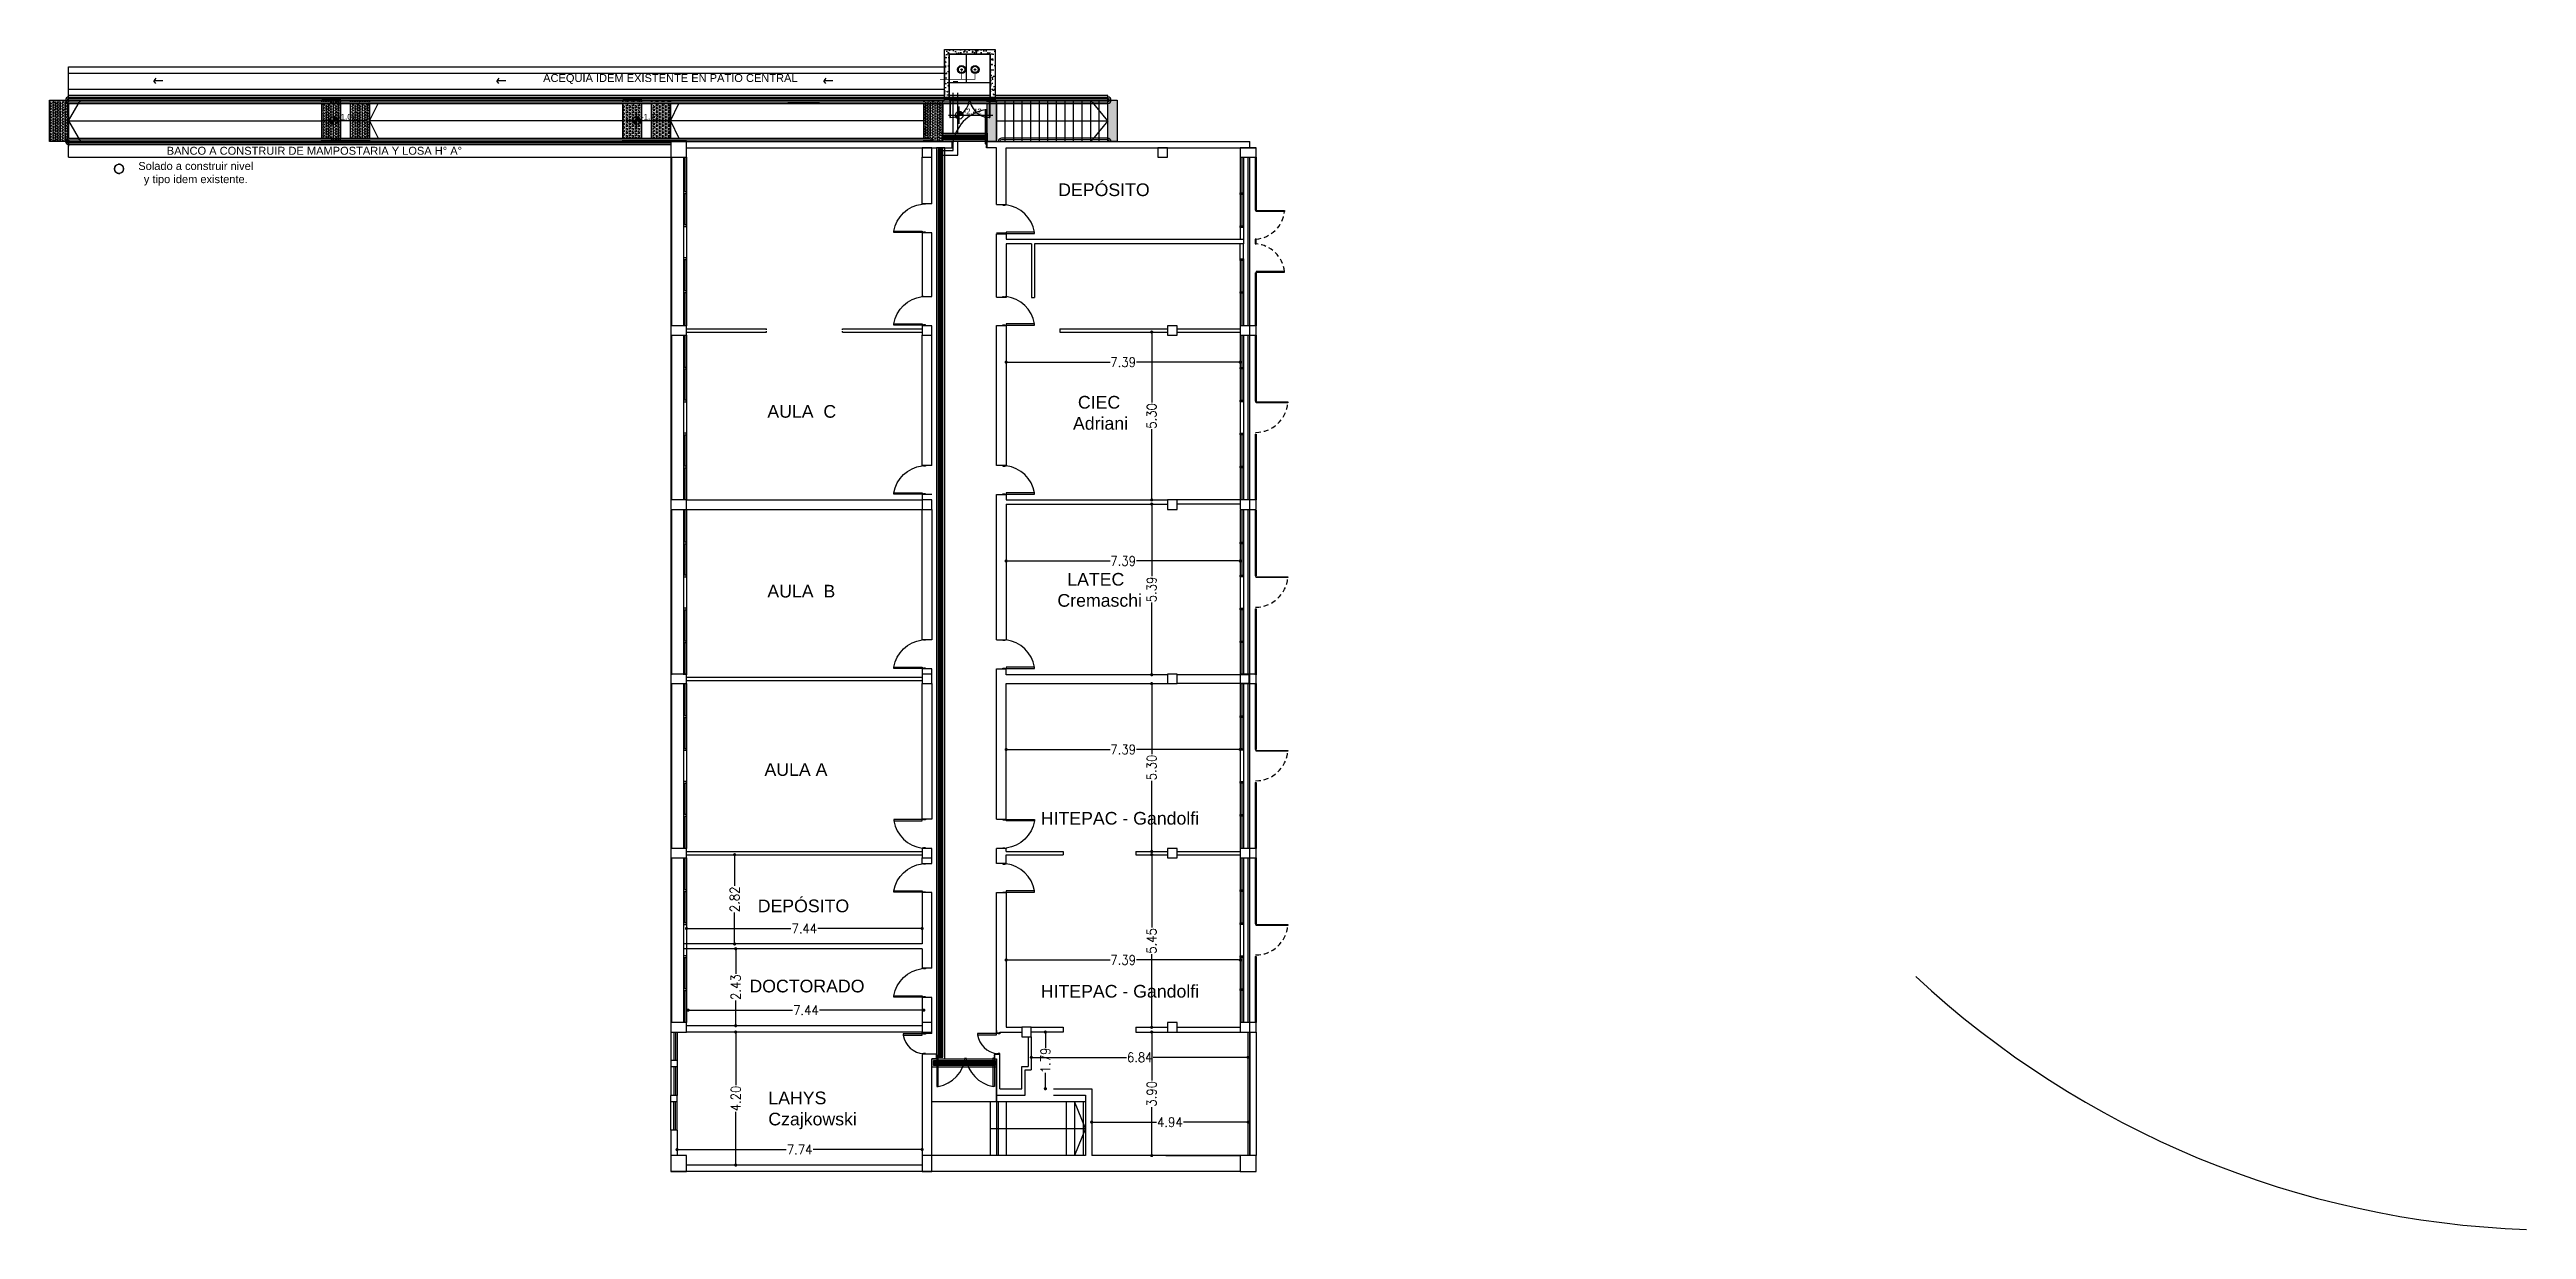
# Model space of a CAD drawing. Header units: millimetres. Extents: x -735 to -481, y 85 to 450.
# Drawn here: x -688.6 to -610.4, y 252.6 to 289.9 of the extents above; entities that cross this region are included whole.
import ezdxf

# ---------------------------------------------------------------- set-up
doc = ezdxf.new("R2010")
doc.units = ezdxf.units.MM
doc.header["$PDMODE"] = 35
doc.header["$PDSIZE"] = -2
for name, pattern in [('DASHED', [0.75, 0.5, -0.25]), ('DASHED2', [9.525, 6.35, -3.175]), ('HIDDEN2', [4.7625, 3.175, -1.5875])]:
    doc.linetypes.add(name, pattern=pattern)
doc.layers.get('0').update_dxf_attribs({"color": 6, "linetype": 'CONTINUOUS'})
doc.layers.get('Defpoints').update_dxf_attribs({"linetype": 'CONTINUOUS'})
for name, color, linetype in [('001-MUROS', 3, 'CONTINUOUS'), ('01', 1, 'CONTINUOUS'), ('1', 1, 'CONTINUOUS'), ('A-CARPINTERIAS PUERTAS', 2, 'CONTINUOUS'), ('A-MUROS', 5, 'CONTINUOUS'), ('dib - muro vista1', 1, 'CONTINUOUS'), ('dib - muro vista2', 2, 'CONTINUOUS'), ('dib-carpinterias', 1, 'CONTINUOUS'), ('dib-columnas', 6, 'CONTINUOUS'), ('dib-equip 1', 1, 'CONTINUOUS'), ('dib-muros corte', 5, 'CONTINUOUS'), ('dib-muros vista 1', 1, 'CONTINUOUS'), ('dib-proyec aereas', 2, 'HIDDEN2'), ('E-COLUMNAS CUADRADAS', 6, 'CONTINUOUS'), ('ESCALERA', 2, 'CONTINUOUS'), ('ESTRUCTURA', 6, 'CONTINUOUS'), ('IN dib', 1, 'CONTINUOUS'), ('PISO', 8, 'CONTINUOUS'), ('PPT', 30, 'CONTINUOUS'), ('T-LOCALES', 7, 'CONTINUOUS'), ('TEXTO1-100', 1, 'CONTINUOUS'), ('VEENTANA', 4, 'CONTINUOUS'), ('VISTA', 1, 'CONTINUOUS'), ('VISTA2', 2, 'CONTINUOUS')]:
    doc.layers.add(name, color=color, linetype=linetype)
doc.layers.add('SUPERFICIES', color=6, linetype='CONTINUOUS', plot=False)
doc.styles.add('ROMANS', font='romans', dxfattribs={"width": 0.9})
doc.styles.get("Standard").update_dxf_attribs({"font": 'arial.ttf'})
doc.styles.add('STYLE2', font='arial.ttf')
doc.dimstyles.new('COTAS1', dxfattribs={"dimtxt": 0.3, "dimasz": 0.1, "dimexe": 0.6, "dimexo": 0.2, "dimgap": 0.01, "dimtad": 0, "dimzin": 0, "dimdsep": 46, "dimtxsty": 'ROMANS', "dimblk": 'DOT', "dimcen": 2.5, "dimse1": 1, "dimse2": 1, "dimclrd": 256, "dimclre": 1, "dimclrt": 256, "dimadec": 0, "dimazin": 0, "dimtfac": 1, "dimtofl": 0, "dimtmove": 2, "dimatfit": 3, "dimldrblk": 'ARCHTICK', "dimfxl": 1, "dimtolj": 1, "dimtzin": 0, "dimarcsym": 0})
pattern_1 = [(180, (0, 60.648553), (-5e-18, -0.0439940905), [0.0254, -0.0508]), (300, (0, 60.648553), (0.0381, 0.0219970453), [0.0254, -0.0508]), (240, (-0.0254, 60.648553), (0.0381, -0.0219970453), [0.0254, -0.0508])]

msp = doc.modelspace()

# ---------------------------------------------------------------- texts
at = {"layer": 'T-LOCALES', "char_height": 0.4, "width": 15.1216, "attachment_point": 1}
for s, insert in [('DEPÓSITO', (-656.761, 285.645)), ('AULA  C', (-665.944, 278.647)), (' CIEC\\PAdriani', (-656.295, 278.936)), ('AULA  B', (-665.944, 272.972)), ('  LATEC\\PCremaschi', (-656.786, 273.347)), ('AULA A', (-666.035, 267.34)), ('HITEPAC - Gandolfi', (-657.312, 265.801)), ('DEPÓSITO', (-666.248, 263.035)), ('DOCTORADO', (-666.509, 260.504)), ('HITEPAC - Gandolfi', (-657.312, 260.34)), ('LAHYS\\PCzajkowski', (-665.913, 256.972))]:
    msp.add_mtext(s, dxfattribs=dict(at, insert=insert))
at = {"layer": 'TEXTO1-100', "ltscale": 2.5, "char_height": 0.2, "attachment_point": 5}
for s, insert, width in [('\\A1;{\\H1.25x;ACEQUIA IDEM EXISTENTE EN PATIO CENTRAL }', (-669.006, 288.939), 8.90579), ('\\A1;{\\H1.25x;Solado a construir nivel \\Py tipo idem existente.}', (-683.989, 285.95), 8.90579), ('\\A1;{\\H1.25x;BANCO A CONSTRUIR DE MAMPOSTARIA Y LOSA H° A°}', (-680.243, 286.674), 9.79507)]:
    msp.add_mtext(s, dxfattribs=dict(at, insert=insert, width=width))

# ---------------------------------------------------------------- blocks, each defined once
blk = doc.blocks.new('puerta90')
at = {"color": 1}
blk.add_lwpolyline([(-0.055, 0.1), (-0.01, 0.1), (-0.01, 1), (-0.055, 1)], close=True, dxfattribs=at)
at = {"color": 2}
blk.add_lwpolyline([(-0.92, 0), (-0.9, 0), (-0.9, 0.055), (-0.91, 0.055), (-0.91, 0.1), (-0.92, 0.1)], dxfattribs=at)
at = {"color": 1}
blk.add_lwpolyline([(0, 0), (-0.02, 0), (-0.02, 0.055), (-0.01, 0.055), (-0.01, 0.1), (0, 0.1)], dxfattribs=at)
blk.add_arc((0.129, -0.031), 1.047, 100.11063, 172.82697, dxfattribs=at)
blk = doc.blocks.new('SIMB cota nivel planta')
at = {"layer": '1'}
h = blk.add_hatch(color=256, dxfattribs=at)
h.dxf.hatch_style = 1
h.paths.add_polyline_path([(0, 0), (-0.122, 0, 0.414214), (0, -0.122)])
h = blk.add_hatch(color=256, dxfattribs=at)
h.dxf.hatch_style = 1
h.paths.add_polyline_path([(0, 0.122), (0, 0), (0.122, 0, 0.414214)])
for points in [[(-0.339, 0), (1.057, 0), (1.057, 0)], [(0, -0.271), (0, 0.271), (0, 0.271)]]:
    blk.add_lwpolyline(points, dxfattribs=at)
blk.add_circle((0, 0), 0.122, dxfattribs=at)
at = {"layer": '1', "style": 'STYLE2'}
blk.add_attdef('+/-0.00', (0.137, 0.028), '', height=0.18, dxfattribs=at)
blk = doc.blocks.new('_Dot')
at = {"color": 0, "linetype": 'ByBlock', "lineweight": -2}
blk.add_line((-0.5, 0), (-1, 0), dxfattribs=at)
at = {"color": 0, "linetype": 'ByBlock', "const_width": 0.5}
blk.add_lwpolyline([(-0.25, 0, 1), (0.25, 0, 1)], format="xyb", close=True, dxfattribs=at)
blk = doc.blocks.new('*D69')
at = {"layer": '01', "lineweight": -2, "transparency": 16777216}
for p, q in [((-666.943, 258.752), (-666.943, 257.173)), ((-666.943, 254.752), (-666.943, 256.331))]:
    blk.add_line(p, q, dxfattribs=at)
at = {"layer": 'Defpoints', "color": 0, "transparency": 16777216}
for p in [(-668.495, 258.852), (-666.943, 258.852), (-668.495, 254.652)]:
    blk.add_point(p, dxfattribs=at)
at = {"layer": '01', "lineweight": -2, "transparency": 16777216, "xscale": 0.1, "yscale": 0.1, "zscale": 0.1}
for p, rotation in [((-666.943, 258.852), 90), ((-666.943, 254.652), 270)]:
    blk.add_blockref('_Dot', p, dxfattribs=dict(at, rotation=rotation))
at = {"layer": '01', "transparency": 16777216, "insert": (-666.943, 256.752), "char_height": 0.3, "attachment_point": 5, "rotation": 90, "style": 'ROMANS'}
blk.add_mtext('\\A1;4.20', dxfattribs=at)
blk = doc.blocks.new('_ARCHTICK')
at = {"color": 0, "linetype": 'ByBlock', "const_width": 0.00381}
blk.add_lwpolyline([(-0.0127, -0.0127), (0.0127, 0.0127)], dxfattribs=at)
blk = doc.blocks.new('*D70')
at = {"layer": '01', "lineweight": -2, "transparency": 16777216}
for p, q in [((-666.943, 261.382), (-666.943, 260.688)), ((-666.943, 259.152), (-666.943, 259.846))]:
    blk.add_line(p, q, dxfattribs=at)
at = {"layer": 'Defpoints', "color": 0, "transparency": 16777216}
for p in [(-666.943, 261.482), (-666.943, 261.482), (-666.943, 259.052)]:
    blk.add_point(p, dxfattribs=at)
at = {"layer": '01', "lineweight": -2, "transparency": 16777216, "xscale": 0.1, "yscale": 0.1, "zscale": 0.1}
for p, rotation in [((-666.943, 261.482), 90), ((-666.943, 259.052), 270)]:
    blk.add_blockref('_Dot', p, dxfattribs=dict(at, rotation=rotation))
at = {"layer": '01', "transparency": 16777216, "insert": (-666.943, 260.267), "char_height": 0.3, "attachment_point": 5, "rotation": 90, "style": 'ROMANS'}
blk.add_mtext('\\A1;2.43', dxfattribs=at)
blk = doc.blocks.new('*D71')
at = {"layer": '01', "lineweight": -2, "transparency": 16777216}
for p, q in [((-653.81, 258.752), (-653.81, 257.323)), ((-653.81, 255.052), (-653.81, 256.481))]:
    blk.add_line(p, q, dxfattribs=at)
at = {"layer": 'Defpoints', "color": 0, "transparency": 16777216}
for p in [(-653.81, 258.852), (-653.366, 258.852), (-653.366, 254.952)]:
    blk.add_point(p, dxfattribs=at)
at = {"layer": '01', "lineweight": -2, "transparency": 16777216, "xscale": 0.1, "yscale": 0.1, "zscale": 0.1}
for p, rotation in [((-653.81, 258.852), 90), ((-653.81, 254.952), 270)]:
    blk.add_blockref('_Dot', p, dxfattribs=dict(at, rotation=rotation))
at = {"layer": '01', "transparency": 16777216, "insert": (-653.81, 256.902), "char_height": 0.3, "attachment_point": 5, "rotation": 90, "style": 'ROMANS'}
blk.add_mtext('\\A1;3.90', dxfattribs=at)
blk = doc.blocks.new('*D72')
at = {"layer": '01', "lineweight": -2, "transparency": 16777216}
for p, q in [((-653.81, 264.352), (-653.81, 262.148)), ((-653.81, 259.102), (-653.81, 261.306))]:
    blk.add_line(p, q, dxfattribs=at)
at = {"layer": 'Defpoints', "color": 0, "transparency": 16777216}
for p in [(-653.81, 264.452), (-653.81, 264.452), (-653.81, 259.002)]:
    blk.add_point(p, dxfattribs=at)
at = {"layer": '01', "lineweight": -2, "transparency": 16777216, "xscale": 0.1, "yscale": 0.1, "zscale": 0.1}
for p, rotation in [((-653.81, 264.452), 90), ((-653.81, 259.002), 270)]:
    blk.add_blockref('_Dot', p, dxfattribs=dict(at, rotation=rotation))
at = {"layer": '01', "transparency": 16777216, "insert": (-653.81, 261.727), "char_height": 0.3, "attachment_point": 5, "rotation": 90, "style": 'ROMANS'}
blk.add_mtext('\\A1;5.45', dxfattribs=at)
blk = doc.blocks.new('*D73')
at = {"layer": '01', "lineweight": -2, "transparency": 16777216}
for p, q in [((-653.81, 269.752), (-653.81, 267.623)), ((-653.81, 264.652), (-653.81, 266.781))]:
    blk.add_line(p, q, dxfattribs=at)
at = {"layer": 'Defpoints', "color": 0, "transparency": 16777216}
for p in [(-653.81, 269.852), (-653.81, 269.852), (-653.81, 264.552)]:
    blk.add_point(p, dxfattribs=at)
at = {"layer": '01', "lineweight": -2, "transparency": 16777216, "xscale": 0.1, "yscale": 0.1, "zscale": 0.1}
for p, rotation in [((-653.81, 269.852), 90), ((-653.81, 264.552), 270)]:
    blk.add_blockref('_Dot', p, dxfattribs=dict(at, rotation=rotation))
at = {"layer": '01', "transparency": 16777216, "insert": (-653.81, 267.202), "char_height": 0.3, "attachment_point": 5, "rotation": 90, "style": 'ROMANS'}
blk.add_mtext('\\A1;5.30', dxfattribs=at)
blk = doc.blocks.new('*D74')
at = {"layer": '01', "lineweight": -2, "transparency": 16777216}
for p, q in [((-653.81, 275.422), (-653.81, 273.242)), ((-653.81, 270.232), (-653.81, 272.412))]:
    blk.add_line(p, q, dxfattribs=at)
at = {"layer": 'Defpoints', "color": 0, "transparency": 16777216}
for p in [(-653.81, 275.522), (-653.81, 275.522), (-653.81, 270.132)]:
    blk.add_point(p, dxfattribs=at)
at = {"layer": '01', "lineweight": -2, "transparency": 16777216, "xscale": 0.1, "yscale": 0.1, "zscale": 0.1}
for p, rotation in [((-653.81, 275.522), 90), ((-653.81, 270.132), 270)]:
    blk.add_blockref('_Dot', p, dxfattribs=dict(at, rotation=rotation))
at = {"layer": '01', "transparency": 16777216, "insert": (-653.81, 272.827), "char_height": 0.3, "attachment_point": 5, "rotation": 90, "style": 'ROMANS'}
blk.add_mtext('\\A1;5.39', dxfattribs=at)
blk = doc.blocks.new('*D75')
at = {"layer": '01', "lineweight": -2, "transparency": 16777216}
for p, q in [((-653.81, 280.852), (-653.81, 278.723)), ((-653.81, 275.752), (-653.81, 277.881))]:
    blk.add_line(p, q, dxfattribs=at)
at = {"layer": 'Defpoints', "color": 0, "transparency": 16777216}
for p in [(-653.81, 280.952), (-653.81, 280.952), (-653.81, 275.652)]:
    blk.add_point(p, dxfattribs=at)
at = {"layer": '01', "lineweight": -2, "transparency": 16777216, "xscale": 0.1, "yscale": 0.1, "zscale": 0.1}
for p, rotation in [((-653.81, 280.952), 90), ((-653.81, 275.652), 270)]:
    blk.add_blockref('_Dot', p, dxfattribs=dict(at, rotation=rotation))
at = {"layer": '01', "transparency": 16777216, "insert": (-653.81, 278.302), "char_height": 0.3, "attachment_point": 5, "rotation": 90, "style": 'ROMANS'}
blk.add_mtext('\\A1;5.30', dxfattribs=at)
blk = doc.blocks.new('*D76')
at = {"layer": '01', "lineweight": -2, "transparency": 16777216}
for p, q in [((-666.976, 264.352), (-666.976, 263.463)), ((-666.976, 261.732), (-666.976, 262.621))]:
    blk.add_line(p, q, dxfattribs=at)
at = {"layer": 'Defpoints', "color": 0, "transparency": 16777216}
for p in [(-666.976, 264.452), (-666.943, 264.452), (-666.943, 261.632)]:
    blk.add_point(p, dxfattribs=at)
at = {"layer": '01', "lineweight": -2, "transparency": 16777216, "xscale": 0.1, "yscale": 0.1, "zscale": 0.1}
for p, rotation in [((-666.976, 264.452), 90), ((-666.976, 261.632), 270)]:
    blk.add_blockref('_Dot', p, dxfattribs=dict(at, rotation=rotation))
at = {"layer": '01', "transparency": 16777216, "insert": (-666.976, 263.042), "char_height": 0.3, "attachment_point": 5, "rotation": 90, "style": 'ROMANS'}
blk.add_mtext('\\A1;2.82', dxfattribs=at)
blk = doc.blocks.new('*D77')
at = {"layer": '01', "lineweight": -2, "transparency": 16777216}
for p, q in [((-657.166, 258.752), (-657.166, 258.353)), ((-657.166, 257.162), (-657.166, 257.561))]:
    blk.add_line(p, q, dxfattribs=at)
at = {"layer": 'Defpoints', "color": 0, "transparency": 16777216}
for p in [(-657.11, 258.852), (-657.166, 257.062), (-657.11, 257.062)]:
    blk.add_point(p, dxfattribs=at)
at = {"layer": '01', "lineweight": -2, "transparency": 16777216, "xscale": 0.1, "yscale": 0.1, "zscale": 0.1}
for p, rotation in [((-657.166, 258.852), 90), ((-657.166, 257.062), 270)]:
    blk.add_blockref('_Dot', p, dxfattribs=dict(at, rotation=rotation))
at = {"layer": '01', "transparency": 16777216, "insert": (-657.166, 257.957), "char_height": 0.3, "attachment_point": 5, "rotation": 90, "style": 'ROMANS'}
blk.add_mtext('\\A1;1.79', dxfattribs=at)
blk = doc.blocks.new('*D78')
at = {"layer": '01', "lineweight": -2, "transparency": 16777216}
for p, q in [((-655.605, 256.007), (-653.663, 256.007)), ((-650.866, 256.007), (-652.807, 256.007))]:
    blk.add_line(p, q, dxfattribs=at)
at = {"layer": 'Defpoints', "color": 0, "transparency": 16777216}
for p in [(-655.705, 256.007), (-650.766, 256.007), (-650.766, 256.007)]:
    blk.add_point(p, dxfattribs=at)
at = {"layer": '01', "lineweight": -2, "transparency": 16777216, "xscale": 0.1, "yscale": 0.1, "zscale": 0.1, "rotation": 180}
blk.add_blockref('_Dot', (-655.705, 256.007), dxfattribs=at)
at = {"layer": '01', "lineweight": -2, "transparency": 16777216, "xscale": 0.1, "yscale": 0.1, "zscale": 0.1}
blk.add_blockref('_Dot', (-650.766, 256.007), dxfattribs=at)
at = {"layer": '01', "transparency": 16777216, "insert": (-653.235, 256.007), "char_height": 0.3, "attachment_point": 5, "style": 'ROMANS'}
blk.add_mtext('\\A1;4.94', dxfattribs=at)
blk = doc.blocks.new('*D79')
at = {"layer": '01', "lineweight": -2, "transparency": 16777216}
for p, q in [((-658.305, 261.127), (-655.125, 261.127)), ((-651.115, 261.127), (-654.295, 261.127))]:
    blk.add_line(p, q, dxfattribs=at)
at = {"layer": 'Defpoints', "color": 0, "transparency": 16777216}
for p in [(-658.405, 261.127), (-651.015, 261.127), (-651.015, 261.127)]:
    blk.add_point(p, dxfattribs=at)
at = {"layer": '01', "lineweight": -2, "transparency": 16777216, "xscale": 0.1, "yscale": 0.1, "zscale": 0.1, "rotation": 180}
blk.add_blockref('_Dot', (-658.405, 261.127), dxfattribs=at)
at = {"layer": '01', "lineweight": -2, "transparency": 16777216, "xscale": 0.1, "yscale": 0.1, "zscale": 0.1}
blk.add_blockref('_Dot', (-651.015, 261.127), dxfattribs=at)
at = {"layer": '01', "transparency": 16777216, "insert": (-654.71, 261.127), "char_height": 0.3, "attachment_point": 5, "style": 'ROMANS'}
blk.add_mtext('\\A1;7.39', dxfattribs=at)
blk = doc.blocks.new('*D80')
at = {"layer": '01', "lineweight": -2, "transparency": 16777216}
for p, q in [((-658.305, 267.775), (-655.125, 267.775)), ((-651.115, 267.775), (-654.295, 267.775))]:
    blk.add_line(p, q, dxfattribs=at)
at = {"layer": 'Defpoints', "color": 0, "transparency": 16777216}
for p in [(-658.405, 267.775), (-651.015, 267.775), (-651.015, 267.775)]:
    blk.add_point(p, dxfattribs=at)
at = {"layer": '01', "lineweight": -2, "transparency": 16777216, "xscale": 0.1, "yscale": 0.1, "zscale": 0.1, "rotation": 180}
blk.add_blockref('_Dot', (-658.405, 267.775), dxfattribs=at)
at = {"layer": '01', "lineweight": -2, "transparency": 16777216, "xscale": 0.1, "yscale": 0.1, "zscale": 0.1}
blk.add_blockref('_Dot', (-651.015, 267.775), dxfattribs=at)
at = {"layer": '01', "transparency": 16777216, "insert": (-654.71, 267.775), "char_height": 0.3, "attachment_point": 5, "style": 'ROMANS'}
blk.add_mtext('\\A1;7.39', dxfattribs=at)
blk = doc.blocks.new('*D81')
at = {"layer": '01', "lineweight": -2, "transparency": 16777216}
for p, q in [((-658.305, 273.724), (-655.125, 273.724)), ((-651.115, 273.724), (-654.295, 273.724))]:
    blk.add_line(p, q, dxfattribs=at)
at = {"layer": 'Defpoints', "color": 0, "transparency": 16777216}
for p in [(-658.405, 273.724), (-651.015, 273.724), (-651.015, 273.724)]:
    blk.add_point(p, dxfattribs=at)
at = {"layer": '01', "lineweight": -2, "transparency": 16777216, "xscale": 0.1, "yscale": 0.1, "zscale": 0.1, "rotation": 180}
blk.add_blockref('_Dot', (-658.405, 273.724), dxfattribs=at)
at = {"layer": '01', "lineweight": -2, "transparency": 16777216, "xscale": 0.1, "yscale": 0.1, "zscale": 0.1}
blk.add_blockref('_Dot', (-651.015, 273.724), dxfattribs=at)
at = {"layer": '01', "transparency": 16777216, "insert": (-654.71, 273.724), "char_height": 0.3, "attachment_point": 5, "style": 'ROMANS'}
blk.add_mtext('\\A1;7.39', dxfattribs=at)
blk = doc.blocks.new('*D82')
at = {"layer": '01', "lineweight": -2, "transparency": 16777216}
for p, q in [((-658.305, 280.001), (-655.125, 280.001)), ((-651.115, 280.001), (-654.295, 280.001))]:
    blk.add_line(p, q, dxfattribs=at)
at = {"layer": 'Defpoints', "color": 0, "transparency": 16777216}
for p in [(-658.405, 280.001), (-651.015, 280.001), (-651.015, 280.001)]:
    blk.add_point(p, dxfattribs=at)
at = {"layer": '01', "lineweight": -2, "transparency": 16777216, "xscale": 0.1, "yscale": 0.1, "zscale": 0.1, "rotation": 180}
blk.add_blockref('_Dot', (-658.405, 280.001), dxfattribs=at)
at = {"layer": '01', "lineweight": -2, "transparency": 16777216, "xscale": 0.1, "yscale": 0.1, "zscale": 0.1}
blk.add_blockref('_Dot', (-651.015, 280.001), dxfattribs=at)
at = {"layer": '01', "transparency": 16777216, "insert": (-654.71, 280.001), "char_height": 0.3, "attachment_point": 5, "style": 'ROMANS'}
blk.add_mtext('\\A1;7.39', dxfattribs=at)
blk = doc.blocks.new('*D83')
at = {"layer": '01', "lineweight": -2, "transparency": 16777216}
for p, q in [((-657.51, 258.053), (-654.609, 258.053)), ((-650.866, 258.053), (-653.766, 258.053))]:
    blk.add_line(p, q, dxfattribs=at)
at = {"layer": 'Defpoints', "color": 0, "transparency": 16777216}
for p in [(-657.61, 258.182), (-650.766, 258.182), (-650.766, 258.053)]:
    blk.add_point(p, dxfattribs=at)
at = {"layer": '01', "lineweight": -2, "transparency": 16777216, "xscale": 0.1, "yscale": 0.1, "zscale": 0.1, "rotation": 180}
blk.add_blockref('_Dot', (-657.61, 258.053), dxfattribs=at)
at = {"layer": '01', "lineweight": -2, "transparency": 16777216, "xscale": 0.1, "yscale": 0.1, "zscale": 0.1}
blk.add_blockref('_Dot', (-650.766, 258.053), dxfattribs=at)
at = {"layer": '01', "transparency": 16777216, "insert": (-654.188, 258.053), "char_height": 0.3, "attachment_point": 5, "style": 'ROMANS'}
blk.add_mtext('\\A1;6.84', dxfattribs=at)
blk = doc.blocks.new('*D84')
at = {"layer": '01', "lineweight": -2, "transparency": 16777216}
for p, q in [((-668.395, 262.122), (-665.203, 262.122)), ((-661.155, 262.122), (-664.347, 262.122))]:
    blk.add_line(p, q, dxfattribs=at)
at = {"layer": 'Defpoints', "color": 0, "transparency": 16777216}
for p in [(-668.495, 262.792), (-661.055, 262.792), (-661.055, 262.122)]:
    blk.add_point(p, dxfattribs=at)
at = {"layer": '01', "lineweight": -2, "transparency": 16777216, "xscale": 0.1, "yscale": 0.1, "zscale": 0.1, "rotation": 180}
blk.add_blockref('_Dot', (-668.495, 262.122), dxfattribs=at)
at = {"layer": '01', "lineweight": -2, "transparency": 16777216, "xscale": 0.1, "yscale": 0.1, "zscale": 0.1}
blk.add_blockref('_Dot', (-661.055, 262.122), dxfattribs=at)
at = {"layer": '01', "transparency": 16777216, "insert": (-664.775, 262.122), "char_height": 0.3, "attachment_point": 5, "style": 'ROMANS'}
blk.add_mtext('\\A1;7.44', dxfattribs=at)
blk = doc.blocks.new('*D85')
at = {"layer": '01', "lineweight": -2, "transparency": 16777216}
for p, q in [((-668.345, 259.542), (-665.153, 259.542)), ((-661.105, 259.542), (-664.297, 259.542))]:
    blk.add_line(p, q, dxfattribs=at)
at = {"layer": 'Defpoints', "color": 0, "transparency": 16777216}
for p in [(-668.445, 260.212), (-661.005, 260.212), (-661.005, 259.542)]:
    blk.add_point(p, dxfattribs=at)
at = {"layer": '01', "lineweight": -2, "transparency": 16777216, "xscale": 0.1, "yscale": 0.1, "zscale": 0.1, "rotation": 180}
blk.add_blockref('_Dot', (-668.445, 259.542), dxfattribs=at)
at = {"layer": '01', "lineweight": -2, "transparency": 16777216, "xscale": 0.1, "yscale": 0.1, "zscale": 0.1}
blk.add_blockref('_Dot', (-661.005, 259.542), dxfattribs=at)
at = {"layer": '01', "transparency": 16777216, "insert": (-664.725, 259.542), "char_height": 0.3, "attachment_point": 5, "style": 'ROMANS'}
blk.add_mtext('\\A1;7.44', dxfattribs=at)
blk = doc.blocks.new('*D86')
at = {"layer": '01', "lineweight": -2, "transparency": 16777216}
for p, q in [((-668.695, 255.142), (-665.353, 255.142)), ((-661.155, 255.142), (-664.497, 255.142))]:
    blk.add_line(p, q, dxfattribs=at)
at = {"layer": 'Defpoints', "color": 0, "transparency": 16777216}
for p in [(-668.795, 255.812), (-661.055, 255.812), (-661.055, 255.142)]:
    blk.add_point(p, dxfattribs=at)
at = {"layer": '01', "lineweight": -2, "transparency": 16777216, "xscale": 0.1, "yscale": 0.1, "zscale": 0.1, "rotation": 180}
blk.add_blockref('_Dot', (-668.795, 255.142), dxfattribs=at)
at = {"layer": '01', "lineweight": -2, "transparency": 16777216, "xscale": 0.1, "yscale": 0.1, "zscale": 0.1}
blk.add_blockref('_Dot', (-661.055, 255.142), dxfattribs=at)
at = {"layer": '01', "transparency": 16777216, "insert": (-664.925, 255.142), "char_height": 0.3, "attachment_point": 5, "style": 'ROMANS'}
blk.add_mtext('\\A1;7.74', dxfattribs=at)

# ---------------------------------------------------------------- dimensions: what is measured, and where the dimension line sits
at = {"layer": '01'}
for base, p1, p2, picture, middle in [((-653.81, 280.952), (-653.81, 275.652), (-653.81, 280.952), '*D75', (-653.81, 278.302)), ((-653.81, 275.522), (-653.81, 270.132), (-653.81, 275.522), '*D74', (-653.81, 272.827)), ((-653.81, 269.852), (-653.81, 264.552), (-653.81, 269.852), '*D73', (-653.81, 267.202)), ((-666.976, 264.452), (-666.943, 261.632), (-666.943, 264.452), '*D76', (-666.976, 263.042)), ((-653.81, 264.452), (-653.81, 259.002), (-653.81, 264.452), '*D72', (-653.81, 261.727)), ((-666.943, 261.482), (-666.943, 259.052), (-666.943, 261.482), '*D70', (-666.943, 260.267)), ((-666.943, 258.852), (-668.495, 254.652), (-668.495, 258.852), '*D69', (-666.943, 256.752)), ((-657.166, 257.062), (-657.11, 258.852), (-657.11, 257.062), '*D77', (-657.166, 257.957)), ((-653.81, 258.852), (-653.366, 254.952), (-653.366, 258.852), '*D71', (-653.81, 256.902))]:
    dim = msp.add_linear_dim(base=base, p1=p1, p2=p2, angle=90, dimstyle='COTAS1', dxfattribs=at)
    dim.commit()
    dim.dimension.update_dxf_attribs({"geometry": picture, "text_midpoint": middle})
for base, p1, p2, picture, middle in [((-651.015, 280.001), (-658.405, 280.001), (-651.015, 280.001), '*D82', (-654.71, 280.001)), ((-651.015, 273.724), (-658.405, 273.724), (-651.015, 273.724), '*D81', (-654.71, 273.724)), ((-651.015, 267.775), (-658.405, 267.775), (-651.015, 267.775), '*D80', (-654.71, 267.775)), ((-661.055, 262.122), (-668.495, 262.792), (-661.055, 262.792), '*D84', (-664.775, 262.122)), ((-651.015, 261.127), (-658.405, 261.127), (-651.015, 261.127), '*D79', (-654.71, 261.127)), ((-661.005, 259.542), (-668.445, 260.212), (-661.005, 260.212), '*D85', (-664.725, 259.542)), ((-650.766, 258.053), (-657.61, 258.182), (-650.766, 258.182), '*D83', (-654.188, 258.053)), ((-661.055, 255.142), (-668.795, 255.812), (-661.055, 255.812), '*D86', (-664.925, 255.142)), ((-650.766, 256.007), (-655.705, 256.007), (-650.766, 256.007), '*D78', (-653.235, 256.007))]:
    dim = msp.add_linear_dim(base=base, p1=p1, p2=p2, dimstyle='COTAS1', dxfattribs=at)
    dim.commit()
    dim.dimension.update_dxf_attribs({"geometry": picture, "text_midpoint": middle})

# ---------------------------------------------------------------- hatches: boundary and pattern name
at = {"layer": 'IN dib'}
h = msp.add_hatch(dxfattribs=at)
h.set_pattern_fill('LINE', color=256, scale=0.01, angle=90)
h.set_pattern_definition([(90, (0, 61.108508), (-0.03175, 2e-18), [])])
h.paths.add_polyline_path([(-660.351, 287.179), (-659.071, 287.178), (-659.071, 287.026), (-660.351, 287.027)])
at = {"layer": 'IN dib', "ltscale": 0.1}
h = msp.add_hatch(dxfattribs=at)
h.set_pattern_fill('LINE,_O', color=256, scale=0.01, angle=180)
h.set_pattern_definition([(180, (0, 60.648553), (-4e-18, -0.03175), [])])
h.paths.add_polyline_path([(-660.551, 258.058), (-660.399, 258.058), (-660.399, 286.718), (-660.551, 286.718)])
at = {"layer": 'IN dib'}
h = msp.add_hatch(dxfattribs=at)
h.set_pattern_fill('LINE', color=256, scale=0.01, angle=90)
h.set_pattern_definition([(90, (0, 31.88011), (-0.03175, 2e-18), [])])
h.paths.add_polyline_path([(-660.701, 257.949), (-658.759, 257.949), (-658.759, 257.798), (-660.701, 257.798)])
at = {"layer": 'PISO'}
h = msp.add_hatch(dxfattribs=at)
h.set_pattern_fill('AR-CONC', color=256, scale=0.002)
h.set_pattern_definition([(50, (4e-06, 59.90838), (0.36436934, -0.03187817), [0.0381, -0.4191]), (355, (4e-06, 59.90838), (-0.07048684, 0.3821137), [0.03048, -0.33528117]), (100.451445, (0.03037, 59.90572), (0.2938825, 0.3502355), [0.03238002, -0.35618049]), (46.1842, (4e-06, 60.01), (0.54215808, -0.08408466), [0.05715, -0.62865]), (96.63556, (0.0452, 60.00297), (0.47480827, 0.49485225), [0.04857005, -0.5342712]), (351.18415, (4e-06, 60.01), (0.47480827, 0.49485225), [0.04571993, -0.50291946]), (21, (0.0508, 59.98458), (0.30322878, -0.2045304), [0.0381, -0.4191]), (326, (0.0508, 59.98458), (0.12360406, 0.36837593), [0.03048, -0.33528]), (71.451445, (0.07607, 59.96753), (0.42683284, 0.16384554), [0.03238002, -0.35617988]), (37.5, (4e-06, 59.90838), (0.006177207, 0.169110078), [0, -0.331216, 0, -0.34036, 0, -0.33655]), (7.5, (4e-06, 59.90838), (0.133639325, 0.20036115), [0, -0.194056, 0, -0.323596, 0, -0.12827]), (327.5, (-0.11328, 59.90838), (0.27118119, -0.011457488), [0, -0.127, 0, -0.39624, 0, -0.52578]), (317.5, (-0.16408, 59.90838), (0.29625836, 0.05085298), [0, -0.1651, 0, -0.263144, 0, -0.37338])])
h.paths.add_polyline_path([(-658.905, 288.272), (-658.905, 289.722), (-660.205, 289.722), (-660.205, 288.272), (-660.355, 288.272), (-660.355, 289.872), (-658.755, 289.872), (-658.755, 288.272)])
h = msp.add_hatch(dxfattribs=at)
h.set_pattern_fill('HEX', color=256, scale=0.008, angle=180, style=0)
h.set_pattern_definition([(180, (-0.6959, 59.90838), (-5e-18, -0.0439940905), [0.0254, -0.0508]), (300, (-0.6959, 59.90838), (0.0381, 0.0219970453), [0.0254, -0.0508]), (240, (-0.7213, 59.90838), (0.0381, -0.0219970453), [0.0254, -0.0508])])
edge = h.paths.add_edge_path()
edge.add_line((-688.006, 287.022), (-688.006, 286.972))
edge.add_line((-688.006, 286.972), (-688.606, 286.972))
edge.add_line((-688.606, 286.972), (-688.606, 288.272))
edge.add_line((-688.606, 288.272), (-688.006, 288.272))
edge.add_line((-688.006, 288.272), (-688.006, 288.222))
edge.add_line((-688.006, 288.172), (-688.006, 287.072))
h = msp.add_hatch(dxfattribs=at)
h.set_pattern_fill('HEX', color=256, scale=0.008, angle=180, style=0)
h.set_pattern_definition(pattern_1)
h.paths.add_polyline_path([(-679.706, 288.172), (-680.006, 288.172), (-680.006, 287.072), (-679.706, 287.072), (-679.706, 287.022), (-680.006, 287.022), (-680.006, 286.972), (-679.406, 286.972), (-679.406, 288.272), (-680.006, 288.272), (-680.006, 288.222), (-679.706, 288.222)])
h = msp.add_hatch(dxfattribs=at)
h.set_pattern_fill('HEX', color=256, scale=0.008, angle=180, style=0)
h.set_pattern_definition(pattern_1)
h.paths.add_polyline_path([(-679.106, 288.222), (-678.506, 288.222), (-678.506, 288.272), (-679.106, 288.272)])
h.paths.add_polyline_path([(-679.106, 287.072), (-678.506, 287.072), (-678.506, 288.172), (-679.106, 288.172)])
h.paths.add_polyline_path([(-678.506, 287.022), (-679.106, 287.022), (-679.106, 286.972), (-678.506, 286.972)])
h = msp.add_hatch(dxfattribs=at)
h.set_pattern_fill('HEX', color=256, scale=0.01, angle=180, style=0)
h.set_pattern_definition([(180, (-1.999996, 60.64838), (-7e-18, -0.054992613), [0.03175, -0.0635]), (300, (-1.999996, 60.64838), (0.047625, 0.0274963066), [0.03175, -0.0635]), (240, (-2.031746, 60.64838), (0.047625, -0.0274963066), [0.03175, -0.0635])])
h.paths.add_polyline_path([(-669.006, 288.172), (-669.224, 288.172), (-669.606, 288.172), (-669.606, 287.79), (-669.606, 287.072), (-669.006, 287.072)])
h.paths.add_polyline_path([(-669.906, 287.49), (-669.906, 288.172), (-670.506, 288.172), (-670.506, 287.072), (-670.324, 287.072), (-669.906, 287.072)])
h.paths.add_polyline_path([(-669.006, 287.022), (-669.606, 287.022), (-669.606, 286.972), (-669.006, 286.972)])
h.paths.add_polyline_path([(-669.906, 287.022), (-670.374, 287.022), (-670.506, 287.022), (-670.506, 286.972), (-669.906, 286.972)])
h.paths.add_polyline_path([(-669.906, 288.272), (-670.506, 288.272), (-670.506, 288.222), (-669.906, 288.222)])
h.paths.add_polyline_path([(-669.006, 288.272), (-669.124, 288.272), (-669.606, 288.272), (-669.606, 288.222), (-669.174, 288.222), (-669.006, 288.222)])
h = msp.add_hatch(dxfattribs=at)
h.set_pattern_fill('HEX', color=256, scale=0.2, angle=180, style=0)
h.set_pattern_definition([(180, (-569.282842, 332.64218), (-5e-18, -0.04330127), [0.025, -0.05]), (300, (-569.282842, 332.64218), (0.0375, 0.021650635), [0.025, -0.05]), (240, (-569.307842, 332.64218), (0.0375, -0.021650635), [0.025, -0.05])])
edge = h.paths.add_edge_path()
edge.add_arc((-660.809, 286.968), 0.0538, 363.91025, 446.08975)
edge.add_line((-660.806, 287.022), (-661.006, 287.022))
edge.add_line((-661.006, 287.022), (-661.006, 286.972))
edge.add_line((-661.006, 286.972), (-660.756, 286.972))
edge = h.paths.add_edge_path()
edge.add_line((-660.406, 288.172), (-661.006, 288.172))
edge.add_line((-661.006, 288.172), (-661.006, 287.072))
edge.add_line((-661.006, 287.072), (-660.814, 287.072))
edge.add_arc((-660.809, 286.968), 0.104, 362.02543, 452.81478, ccw=False)
edge.add_line((-660.706, 286.972), (-660.406, 286.972))
edge.add_line((-660.406, 286.972), (-660.406, 288.172))
h.paths.add_polyline_path([(-661.006, 288.222), (-660.406, 288.222), (-660.406, 288.272), (-661.006, 288.272)])
h = msp.add_hatch(dxfattribs=at)
h.set_pattern_fill('HEX', color=256, scale=0.008, angle=180, style=0)
h.set_pattern_definition([(180, (4e-06, 59.90838), (-5e-18, -0.0439940905), [0.0254, -0.0508]), (300, (4e-06, 59.90838), (0.0381, 0.0219970453), [0.0254, -0.0508]), (240, (-0.025396, 59.90838), (0.0381, -0.0219970453), [0.0254, -0.0508])])
h.paths.add_polyline_path([(-659.005, 288.172), (-658.705, 288.172), (-658.705, 286.972), (-659.005, 286.972)])
h.paths.add_polyline_path([(-655.195, 288.272), (-654.895, 288.272), (-654.895, 286.972), (-655.195, 286.972)])

# ---------------------------------------------------------------- linework, layer by layer
at = {"layer": '001-MUROS', "color": 251}
msp.add_lwpolyline([(-651.016, 259.153), (-651.016, 258.853), (-650.716, 258.853), (-650.716, 259.153)], close=True, dxfattribs=at)
at = {"layer": '01'}
for points in [[(-658.705, 286.972), (-658.705, 288.272)], [(-658.435, 286.972), (-658.435, 288.272)], [(-658.165, 286.972), (-658.165, 288.272)], [(-657.895, 286.972), (-657.895, 288.272)], [(-657.625, 286.972), (-657.625, 288.272)], [(-657.355, 286.972), (-657.355, 288.272)], [(-657.085, 286.972), (-657.085, 288.272)], [(-656.815, 286.972), (-656.815, 288.272)], [(-656.545, 286.972), (-656.545, 288.272)], [(-656.275, 286.972), (-656.275, 288.272)], [(-656.005, 286.972), (-656.005, 288.272)], [(-655.735, 286.972), (-655.735, 288.272)], [(-655.465, 286.972), (-655.465, 288.272)], [(-655.195, 286.972), (-655.195, 288.272)]]:
    msp.add_lwpolyline(points, dxfattribs=at)
at = {"layer": '1'}
for p, q in [((-688.006, 288.272), (-688.006, 288.422)), ((-660.355, 288.422), (-688.006, 288.422)), ((-688.006, 288.272), (-669.195, 288.272)), ((-669.124, 288.272), (-660.355, 288.272)), ((-655.195, 288.422), (-658.755, 288.422)), ((-658.755, 288.272), (-655.195, 288.272)), ((-658.705, 288.272), (-658.705, 288.272)), ((-688.006, 286.972), (-688.006, 286.822)), ((-688.006, 286.972), (-668.995, 286.972)), ((-655.195, 286.972), (-655.095, 286.972))]:
    msp.add_line(p, q, dxfattribs=at)
at = {"layer": '1', "ltscale": 2.5}
for points in [[(-660.355, 289.722), (-660.355, 288.764)], [(-685.249, 288.965), (-685.314, 288.884)], [(-685.249, 288.965), (-685.314, 288.884)], [(-685.03, 288.884), (-685.314, 288.884)], [(-685.249, 288.804), (-685.314, 288.884)], [(-685.03, 288.884), (-685.314, 288.884)], [(-685.249, 288.804), (-685.314, 288.884)], [(-674.417, 288.965), (-674.482, 288.884)], [(-674.417, 288.965), (-674.482, 288.884)], [(-674.199, 288.884), (-674.482, 288.884)], [(-674.417, 288.804), (-674.482, 288.884)], [(-674.199, 288.884), (-674.482, 288.884)], [(-674.417, 288.804), (-674.482, 288.884)], [(-664.095, 288.965), (-664.16, 288.884)], [(-664.095, 288.965), (-664.16, 288.884)], [(-663.877, 288.884), (-664.16, 288.884)], [(-664.095, 288.804), (-664.16, 288.884)], [(-663.877, 288.884), (-664.16, 288.884)], [(-664.095, 288.804), (-664.16, 288.884)], [(-658.905, 288.822), (-660.205, 288.822)], [(-658.905, 288.822), (-660.205, 288.822)], [(-660.355, 288.544), (-660.355, 288.422)]]:
    msp.add_lwpolyline(points, dxfattribs=at)
at = {"layer": '1'}
msp.add_lwpolyline([(-660.205, 289.722), (-658.905, 289.722), (-658.905, 288.272), (-660.205, 288.272)], close=True, dxfattribs=at)
for points in [[(-688.006, 288.422), (-688.005, 289.321)], [(-688.005, 289.321), (-660.355, 289.322)], [(-688.005, 289.121), (-660.355, 289.122)], [(-688.005, 288.621), (-660.355, 288.622)], [(-655.195, 288.272), (-655.195, 288.422)], [(-688.001, 287.022), (-688.001, 286.922)], [(-688.006, 286.472), (-688.006, 286.972)], [(-688.006, 286.472), (-668.996, 286.472)]]:
    msp.add_lwpolyline(points, dxfattribs=at)
at = {"layer": '1', "ltscale": 2.5}
for points in [[(-659.813, 289.241, 0.02, 0.02, 0), (-659.813, 288.933, 0.02, 0.02, 0), (-659.62, 288.933, 0.02, 0.02, 0), (-660.495, 288.933, 0.02, 0.02, 0)], [(-659.388, 289.241, 0.02, 0.02, 0), (-659.388, 288.933, 0.02, 0.02, 0), (-659.62, 288.933, 0, 0, 0)]]:
    msp.add_lwpolyline(points, format="xyseb", dxfattribs=at)
for centre, radius in [((-659.813, 289.241), 0.126), ((-659.813, 289.241), 0.101), ((-659.388, 289.241), 0.126), ((-659.388, 289.241), 0.101), ((-659.813, 289.241), 0.0232), ((-659.388, 289.241), 0.0232)]:
    msp.add_circle(centre, radius, dxfattribs=at)
at = {"layer": 'A-CARPINTERIAS PUERTAS', "color": 2}
msp.add_line((-661.055, 264.655), (-661.055, 264.662), dxfattribs=at)
for points in [[(-650.516, 284.787), (-649.616, 284.787), (-649.616, 284.762), (-650.516, 284.762)], [(-650.515, 284.786), (-649.615, 284.786), (-649.615, 284.761), (-650.515, 284.761)], [(-650.515, 282.838), (-649.615, 282.838), (-649.615, 282.863), (-650.515, 282.863)], [(-650.515, 278.745), (-649.515, 278.745), (-649.515, 278.72), (-650.515, 278.72)], [(-650.515, 273.225), (-649.515, 273.225), (-649.515, 273.2), (-650.515, 273.2)], [(-650.515, 267.745), (-649.515, 267.745), (-649.515, 267.72), (-650.515, 267.72)], [(-650.515, 262.245), (-649.515, 262.245), (-649.515, 262.22), (-650.515, 262.22)]]:
    msp.add_lwpolyline(points, close=True, dxfattribs=at)
at = {"layer": 'A-CARPINTERIAS PUERTAS', "color": 1}
for points in [[(-661.055, 258.749), (-661.055, 258.794), (-661.655, 258.794), (-661.655, 258.749)], [(-658.705, 258.763), (-658.705, 258.808), (-659.305, 258.808), (-659.305, 258.763)], [(-660.55, 258.036), (-660.595, 258.036), (-660.595, 257.136), (-660.55, 257.136)], [(-658.82, 258.036), (-658.775, 258.036), (-658.775, 257.136), (-658.82, 257.136)]]:
    msp.add_lwpolyline(points, close=True, dxfattribs=at)
for points in [[(-660.955, 258.804), (-660.955, 258.784), (-661.01, 258.784), (-661.01, 258.794), (-661.055, 258.794), (-661.055, 258.804)], [(-660.955, 258.154), (-660.955, 258.174), (-661.01, 258.174), (-661.01, 258.164), (-661.055, 258.164), (-661.055, 258.154)], [(-660.605, 258.136), (-660.585, 258.136), (-660.585, 258.081), (-660.595, 258.081), (-660.595, 258.036), (-660.605, 258.036)], [(-658.765, 258.136), (-658.785, 258.136), (-658.785, 258.081), (-658.775, 258.081), (-658.775, 258.036), (-658.765, 258.036)], [(-658.605, 258.818), (-658.605, 258.798), (-658.66, 258.798), (-658.66, 258.808), (-658.705, 258.808), (-658.705, 258.818)], [(-658.605, 258.154), (-658.605, 258.174), (-658.66, 258.174), (-658.66, 258.164), (-658.705, 258.164), (-658.705, 258.154)]]:
    msp.add_lwpolyline(points, dxfattribs=at)
at = {"layer": 'A-CARPINTERIAS PUERTAS', "color": 1, "linetype": 'HIDDEN2', "ltscale": 0.05}
for centre, radius, start, end in [((-650.599, 284.873), 0.99, 274.84841, 353.50622), ((-650.599, 282.751), 0.99, 6.49378, 85.15159), ((-650.523, 278.797), 1.011, 269.7271, 355.62012), ((-650.523, 273.277), 1.011, 269.7271, 355.62012), ((-650.523, 267.797), 1.011, 269.7271, 355.62012), ((-650.523, 262.297), 1.011, 269.7271, 355.62012)]:
    msp.add_arc(centre, radius, start, end, dxfattribs=at)
at = {"layer": 'A-CARPINTERIAS PUERTAS', "color": 1}
for centre, radius, start, end in [((-660.96, 258.867), 0.705, 189.65658, 265.92882), ((-658.595, 258.874), 0.718, 188.85414, 261.20097), ((-660.734, 258.167), 1.047, 280.11063, 352.82697), ((-658.636, 258.167), 1.047, 187.17303, 259.88937)]:
    msp.add_arc(centre, radius, start, end, dxfattribs=at)
at = {"layer": 'A-MUROS'}
for p, q in [((-668.495, 286.972), (-660.105, 286.972)), ((-668.495, 286.772), (-660.755, 286.772)), ((-668.206, 286.772), (-660.105, 286.772)), ((-661.055, 285.005), (-661.055, 286.472)), ((-660.755, 285.005), (-660.755, 286.472)), ((-660.105, 286.772), (-660.105, 286.972)), ((-659.006, 286.972), (-650.84, 286.972)), ((-659.005, 286.972), (-650.716, 286.972)), ((-658.705, 286.772), (-658.705, 286.772)), ((-658.705, 284.975), (-658.705, 286.772)), ((-658.406, 286.772), (-651.016, 286.772)), ((-658.405, 286.772), (-651.015, 286.772)), ((-658.405, 284.965), (-658.405, 286.772)), ((-660.755, 285.005), (-661.055, 285.005)), ((-658.705, 284.975), (-658.405, 284.975)), ((-660.755, 282.073), (-660.755, 284.085)), ((-658.706, 284.085), (-658.406, 284.085)), ((-658.706, 284.055), (-658.406, 284.055)), ((-658.705, 282.052), (-658.705, 284.055)), ((-658.705, 284.055), (-658.405, 284.055)), ((-658.405, 284.055), (-658.405, 283.887)), ((-658.405, 283.887), (-650.915, 283.887)), ((-657.605, 283.737), (-658.405, 283.737)), ((-658.405, 283.737), (-658.405, 282.042)), ((-657.605, 283.737), (-657.605, 282.042)), ((-650.915, 283.737), (-657.505, 283.737)), ((-657.505, 283.737), (-657.505, 282.042)), ((-661.055, 282.073), (-660.755, 282.073)), ((-658.705, 282.052), (-658.405, 282.052)), ((-668.495, 281.052), (-665.975, 281.052)), ((-668.495, 280.952), (-665.975, 280.952)), ((-665.975, 281.027), (-665.975, 281.052)), ((-665.975, 280.952), (-665.975, 280.977)), ((-663.575, 281.052), (-661.055, 281.052)), ((-663.575, 281.027), (-663.575, 281.052)), ((-663.575, 280.952), (-663.575, 280.977)), ((-663.575, 280.952), (-661.055, 280.952)), ((-661.055, 276.74), (-661.055, 280.852)), ((-660.755, 276.74), (-660.755, 280.852)), ((-658.705, 276.74), (-658.705, 281.162)), ((-656.705, 281.052), (-653.31, 281.052)), ((-656.705, 280.952), (-653.31, 280.952)), ((-653.01, 281.052), (-651.015, 281.052)), ((-653.01, 280.952), (-651.015, 280.952)), ((-660.755, 276.74), (-661.055, 276.74)), ((-668.495, 275.652), (-661.055, 275.652)), ((-668.495, 275.352), (-661.055, 275.352)), ((-661.055, 271.24), (-661.055, 275.352)), ((-660.755, 275.352), (-660.755, 271.24)), ((-658.705, 271.24), (-658.705, 275.82)), ((-658.705, 275.82), (-658.405, 275.82)), ((-658.405, 275.82), (-658.405, 275.652)), ((-658.405, 275.652), (-653.31, 275.652)), ((-658.405, 275.522), (-658.405, 271.24)), ((-658.405, 275.522), (-653.31, 275.522)), ((-651.015, 275.652), (-653.01, 275.652)), ((-651.015, 275.522), (-653.01, 275.522)), ((-660.755, 271.24), (-661.055, 271.24)), ((-658.705, 271.24), (-658.405, 271.24)), ((-668.495, 270.052), (-661.055, 270.052)), ((-668.495, 269.952), (-661.055, 269.952)), ((-660.755, 270.32), (-661.055, 270.32)), ((-661.055, 270.32), (-661.055, 270.152)), ((-660.755, 270.152), (-660.755, 270.32)), ((-658.705, 265.569), (-658.705, 270.32)), ((-658.705, 270.32), (-658.405, 270.32)), ((-650.74, 270.132), (-653.01, 270.132)), ((-650.74, 269.852), (-653.01, 269.852)), ((-668.495, 264.552), (-661.055, 264.552)), ((-668.495, 264.452), (-661.055, 264.452)), ((-661.055, 264.172), (-661.055, 264.352)), ((-660.755, 264.172), (-660.755, 264.352)), ((-658.705, 264.172), (-658.705, 264.651)), ((-658.405, 264.651), (-658.705, 264.651)), ((-658.405, 264.552), (-656.61, 264.552)), ((-658.405, 264.172), (-658.405, 264.452)), ((-658.405, 264.452), (-656.61, 264.452)), ((-656.61, 264.552), (-656.61, 264.452)), ((-654.31, 264.552), (-654.31, 264.452)), ((-654.31, 264.552), (-653.31, 264.552)), ((-654.31, 264.452), (-653.31, 264.452)), ((-653.01, 264.552), (-651.015, 264.552)), ((-653.01, 264.452), (-651.015, 264.452)), ((-661.055, 264.172), (-660.755, 264.172)), ((-658.405, 264.172), (-658.705, 264.172)), ((-660.755, 260.864), (-660.755, 263.253)), ((-658.705, 258.818), (-658.705, 263.253)), ((-661.055, 261.632), (-668.595, 261.632)), ((-661.055, 261.482), (-668.595, 261.482)), ((-660.755, 260.864), (-661.055, 260.864)), ((-660.755, 259.152), (-660.755, 259.944)), ((-661.055, 259.052), (-668.495, 259.052)), ((-663.005, 258.852), (-668.495, 258.852)), ((-661.055, 258.852), (-664.13, 258.852)), ((-661.055, 258.804), (-661.055, 258.852)), ((-660.755, 258.804), (-660.755, 258.852)), ((-658.605, 258.852), (-657.91, 258.852)), ((-658.405, 259.002), (-657.91, 259.002)), ((-657.61, 259.002), (-656.61, 259.002)), ((-656.61, 258.852), (-657.61, 258.852)), ((-656.61, 259.002), (-656.61, 258.852)), ((-654.31, 259.002), (-654.31, 258.852)), ((-654.31, 259.002), (-653.31, 259.002)), ((-654.31, 258.852), (-653.31, 258.852)), ((-653.01, 259.002), (-651.015, 259.002)), ((-653.01, 258.852), (-651.015, 258.852)), ((-650.715, 258.852), (-650.715, 254.951)), ((-650.515, 258.852), (-650.515, 254.951)), ((-660.605, 258.154), (-661.055, 258.154)), ((-661.055, 258.154), (-661.055, 254.952)), ((-658.765, 258.154), (-658.605, 258.154)), ((-658.765, 258.004), (-658.765, 258.154)), ((-658.605, 258.818), (-658.705, 258.818)), ((-658.605, 257.062), (-658.605, 258.154)), ((-657.71, 258.702), (-657.71, 257.762)), ((-657.61, 258.702), (-657.61, 257.662)), ((-668.795, 257.952), (-668.995, 257.952)), ((-668.995, 257.952), (-668.995, 257.752)), ((-668.795, 257.752), (-668.995, 257.752)), ((-668.795, 257.952), (-668.795, 257.752)), ((-660.755, 254.952), (-660.755, 258.004)), ((-658.765, 258.004), (-658.705, 258.004)), ((-658.705, 256.862), (-658.705, 258.004)), ((-657.905, 257.062), (-657.905, 257.762)), ((-657.905, 257.762), (-657.71, 257.762)), ((-657.805, 256.862), (-657.805, 257.662)), ((-657.805, 257.662), (-657.61, 257.662)), ((-668.795, 256.852), (-668.995, 256.852)), ((-668.795, 256.852), (-668.995, 256.852)), ((-668.995, 256.652), (-668.995, 256.852)), ((-668.795, 256.652), (-668.995, 256.652)), ((-668.795, 256.652), (-668.795, 256.852)), ((-658.705, 256.862), (-657.805, 256.862)), ((-658.605, 257.062), (-657.905, 257.062)), ((-656.905, 257.062), (-655.705, 257.062)), ((-656.905, 256.862), (-655.905, 256.862)), ((-655.905, 256.862), (-655.905, 254.952)), ((-655.705, 257.062), (-655.705, 254.952)), ((-655.705, 256.862), (-655.705, 256.862)), ((-668.995, 255.752), (-668.995, 254.452)), ((-668.795, 255.752), (-668.995, 255.752)), ((-668.795, 255.752), (-668.795, 254.952)), ((-655.905, 254.952), (-660.755, 254.952)), ((-651.015, 254.952), (-655.705, 254.952)), ((-653.366, 254.952), (-651.176, 254.952)), ((-653.316, 254.952), (-651.016, 254.952)), ((-651.015, 254.452), (-668.995, 254.452)), ((-661.055, 254.652), (-668.495, 254.652))]:
    msp.add_line(p, q, dxfattribs=at)
at = {"layer": 'A-MUROS', "color": 2}
msp.add_line((-657.605, 282.042), (-657.505, 282.042), dxfattribs=at)
at = {"layer": 'A-MUROS'}
for points in [[(-658.905, 288.272), (-658.905, 289.722), (-660.205, 289.722), (-660.205, 288.272), (-660.355, 288.272), (-660.355, 289.872), (-658.755, 289.872), (-658.755, 288.272), (-658.905, 288.272)], [(-658.705, 286.772), (-659.005, 286.772), (-659.005, 286.972), (-659.006, 286.972)], [(-660.755, 284.085), (-661.055, 284.085), (-661.055, 283.767)], [(-661.055, 283.767), (-661.055, 282.072)], [(-658.705, 281.162), (-658.405, 281.162), (-658.405, 276.74), (-658.705, 276.74)], [(-660.755, 275.82), (-661.055, 275.82), (-661.055, 275.652)], [(-660.755, 269.852), (-660.755, 265.572), (-661.055, 265.572), (-661.055, 269.852)], [(-658.705, 265.572), (-658.405, 265.572), (-658.405, 269.852), (-653.31, 269.852)], [(-653.31, 270.132), (-658.405, 270.132), (-658.405, 270.32)], [(-660.755, 263.253), (-661.055, 263.253), (-661.055, 261.632)], [(-658.705, 263.253), (-658.405, 263.253), (-658.405, 259.002)], [(-661.055, 261.482), (-661.055, 260.864)], [(-660.755, 259.944), (-661.055, 259.944), (-661.055, 259.152)], [(-660.755, 258.804), (-661.055, 258.804)]]:
    msp.add_lwpolyline(points, dxfattribs=at)
at = {"layer": 'dib - muro vista1', "ltscale": 0.02}
msp.add_line((-660.205, 288.272), (-658.905, 288.272), dxfattribs=at)
at = {"layer": 'dib - muro vista1'}
for points in [[(-660.192, 288.334), (-660.188, 288.334), (-660.188, 288.354), (-660.18, 288.354), (-660.18, 288.369), (-660.192, 288.369), (-660.192, 288.369), (-660.192, 288.369)], [(-658.918, 288.334), (-658.923, 288.334), (-658.923, 288.354), (-658.931, 288.354), (-658.931, 288.369), (-658.918, 288.369), (-658.918, 288.369), (-658.918, 288.369)]]:
    msp.add_lwpolyline(points, dxfattribs=at)
at = {"layer": 'dib - muro vista2'}
for p, q in [((-660.188, 288.334), (-660.168, 288.334)), ((-660.188, 288.334), (-660.188, 287.721)), ((-660.168, 288.334), (-660.168, 287.721)), ((-658.923, 288.334), (-658.942, 288.334)), ((-658.942, 288.334), (-658.942, 287.721)), ((-658.923, 288.334), (-658.923, 287.721)), ((-670.146, 286.972), (-670.378, 286.972)), ((-650.766, 281.152), (-650.766, 286.472)), ((-650.716, 281.152), (-650.716, 286.472)), ((-650.766, 275.652), (-650.766, 280.852)), ((-650.716, 275.652), (-650.716, 280.852)), ((-650.766, 270.152), (-650.766, 275.352)), ((-650.716, 254.952), (-650.716, 275.352)), ((-650.766, 264.652), (-650.766, 269.852)), ((-650.766, 259.152), (-650.766, 264.352)), ((-650.766, 254.952), (-650.766, 258.852))]:
    msp.add_line(p, q, dxfattribs=at)
for points in [[(-660.192, 288.369), (-660.192, 288.334), (-660.205, 288.334), (-660.205, 288.369)], [(-658.918, 288.37), (-658.918, 288.334), (-658.905, 288.334), (-658.905, 288.369)]]:
    msp.add_lwpolyline(points, close=True, dxfattribs=at)
for points in [[(-660.188, 287.721), (-660.168, 287.721)], [(-658.942, 287.721), (-658.923, 287.721)]]:
    msp.add_lwpolyline(points, dxfattribs=at)
for centre, radius, start, end in [((-660.188, 288.354), 0.633, 271.81448, 359.97969), ((-658.922, 288.354), 0.633, 180.02031, 268.18552), ((-609.332, 282.48), 29.88, 227.05977, 267.93545)]:
    msp.add_arc(centre, radius, start, end, dxfattribs=at)
at = {"layer": 'dib-carpinterias', "color": 2}
for p, q in [((-664.298, 288.172), (-665.298, 288.172)), ((-668.971, 285.35), (-668.996, 285.35)), ((-668.97, 285.35), (-668.995, 285.35)), ((-668.971, 284.31), (-668.996, 284.31)), ((-668.97, 284.31), (-668.995, 284.31)), ((-668.97, 283.27), (-668.995, 283.27)), ((-668.97, 279.812), (-668.995, 279.812)), ((-668.97, 278.772), (-668.995, 278.772)), ((-668.97, 277.732), (-668.995, 277.732)), ((-668.97, 276.692), (-668.995, 276.692)), ((-668.97, 274.292), (-668.995, 274.292)), ((-668.97, 273.252), (-668.995, 273.252)), ((-668.97, 272.212), (-668.995, 272.212)), ((-668.97, 271.172), (-668.995, 271.172)), ((-668.97, 268.812), (-668.995, 268.812)), ((-668.97, 267.772), (-668.995, 267.772)), ((-668.97, 266.732), (-668.995, 266.732)), ((-668.97, 265.692), (-668.995, 265.692)), ((-668.97, 263.312), (-668.995, 263.312)), ((-668.97, 262.272), (-668.995, 262.272)), ((-668.97, 261.232), (-668.995, 261.232)), ((-668.97, 260.192), (-668.995, 260.192)), ((-660.755, 259.002), (-660.755, 259.052))]:
    msp.add_line(p, q, dxfattribs=at)
at = {"layer": 'dib-carpinterias'}
for p, q in [((-668.995, 286.472), (-668.995, 283.27)), ((-668.97, 286.472), (-668.97, 283.27)), ((-668.595, 286.472), (-668.595, 281.152)), ((-668.546, 286.472), (-668.546, 285.375)), ((-668.545, 286.472), (-668.545, 285.375)), ((-668.495, 286.472), (-668.495, 281.152)), ((-651.016, 286.472), (-651.016, 284.305)), ((-651.015, 286.472), (-651.015, 284.305)), ((-650.966, 286.472), (-650.966, 285.345)), ((-650.965, 286.472), (-650.965, 285.345)), ((-650.916, 286.472), (-650.916, 284.305)), ((-650.915, 286.472), (-650.915, 284.305)), ((-650.541, 286.472), (-650.541, 284.8)), ((-650.54, 286.472), (-650.54, 284.8)), ((-650.516, 286.472), (-650.516, 284.8)), ((-650.515, 286.472), (-650.515, 284.8)), ((-668.546, 285.325), (-668.546, 284.335)), ((-668.545, 285.325), (-668.545, 284.335)), ((-650.966, 285.295), (-650.966, 284.305)), ((-650.965, 285.295), (-650.965, 284.305)), ((-650.541, 285.32), (-650.516, 285.32)), ((-650.541, 284.8), (-650.516, 284.8)), ((-650.54, 285.32), (-650.515, 285.32)), ((-650.54, 284.8), (-650.515, 284.8)), ((-651.015, 284.255), (-651.015, 283.887)), ((-650.915, 284.255), (-650.915, 283.887)), ((-668.995, 283.27), (-668.995, 281.152)), ((-668.97, 283.27), (-668.97, 281.152)), ((-668.545, 283.245), (-668.545, 282.255)), ((-651.015, 283.265), (-651.015, 283.737)), ((-651.015, 283.215), (-651.015, 281.152)), ((-650.965, 283.215), (-650.965, 282.225)), ((-650.915, 283.265), (-650.915, 283.737)), ((-650.915, 283.215), (-650.915, 281.152)), ((-650.54, 282.823), (-650.515, 282.823)), ((-650.54, 282.823), (-650.54, 281.152)), ((-650.515, 282.823), (-650.515, 281.152)), ((-668.545, 282.205), (-668.545, 281.152)), ((-650.965, 282.175), (-650.965, 281.152)), ((-650.54, 282.2), (-650.515, 282.2)), ((-668.995, 280.852), (-668.995, 277.732)), ((-668.97, 280.852), (-668.97, 277.732)), ((-668.595, 280.852), (-668.595, 275.652)), ((-668.545, 280.852), (-668.545, 279.837)), ((-668.495, 280.852), (-668.495, 275.652)), ((-651.015, 280.852), (-651.015, 275.652)), ((-650.965, 280.852), (-650.965, 279.837)), ((-650.915, 280.852), (-650.915, 275.652)), ((-650.54, 280.852), (-650.54, 278.772)), ((-650.515, 280.852), (-650.515, 278.772)), ((-668.545, 279.787), (-668.545, 278.797)), ((-650.965, 279.787), (-650.965, 278.797)), ((-650.54, 279.812), (-650.515, 279.812)), ((-650.54, 278.772), (-650.515, 278.772)), ((-668.995, 277.732), (-668.995, 275.652)), ((-668.97, 277.732), (-668.97, 275.652)), ((-668.545, 277.707), (-668.545, 276.717)), ((-650.965, 277.707), (-650.965, 276.717)), ((-650.54, 277.732), (-650.515, 277.732)), ((-650.54, 277.732), (-650.54, 275.652)), ((-650.515, 277.732), (-650.515, 275.652)), ((-668.545, 276.667), (-668.545, 275.652)), ((-650.965, 276.667), (-650.965, 275.652)), ((-650.54, 276.692), (-650.515, 276.692)), ((-668.995, 275.332), (-668.995, 272.212)), ((-668.97, 275.332), (-668.97, 272.212)), ((-668.595, 275.332), (-668.595, 270.132)), ((-668.545, 275.332), (-668.545, 274.317)), ((-668.495, 275.332), (-668.495, 270.132)), ((-651.015, 275.332), (-651.015, 270.132)), ((-650.965, 275.332), (-650.965, 274.317)), ((-650.915, 275.332), (-650.915, 270.132)), ((-650.54, 275.332), (-650.54, 273.252)), ((-650.515, 275.332), (-650.515, 273.252)), ((-668.545, 274.267), (-668.545, 273.277)), ((-650.965, 274.267), (-650.965, 273.277)), ((-650.54, 274.292), (-650.515, 274.292)), ((-650.54, 273.252), (-650.515, 273.252)), ((-668.995, 272.212), (-668.995, 270.132)), ((-668.97, 272.212), (-668.97, 270.132)), ((-668.545, 272.187), (-668.545, 271.197)), ((-650.965, 272.187), (-650.965, 271.197)), ((-650.54, 272.212), (-650.515, 272.212)), ((-650.54, 272.212), (-650.54, 270.132)), ((-650.515, 272.212), (-650.515, 270.132)), ((-668.545, 271.147), (-668.545, 270.132)), ((-650.965, 271.147), (-650.965, 270.132)), ((-650.54, 271.172), (-650.515, 271.172)), ((-668.995, 269.852), (-668.995, 266.732)), ((-668.97, 269.852), (-668.97, 266.732)), ((-668.595, 269.852), (-668.595, 264.652)), ((-668.545, 269.852), (-668.545, 268.837)), ((-668.495, 269.852), (-668.495, 264.652)), ((-651.015, 269.852), (-651.015, 264.652)), ((-650.965, 269.852), (-650.965, 268.837)), ((-650.915, 269.852), (-650.915, 264.652)), ((-650.54, 269.852), (-650.54, 267.772)), ((-650.515, 269.852), (-650.515, 267.772)), ((-668.545, 268.787), (-668.545, 267.797)), ((-650.965, 268.787), (-650.965, 267.797)), ((-650.54, 268.812), (-650.515, 268.812)), ((-650.54, 267.772), (-650.515, 267.772)), ((-668.995, 266.732), (-668.995, 264.652)), ((-668.97, 266.732), (-668.97, 264.652)), ((-668.545, 266.707), (-668.545, 265.717)), ((-650.965, 266.707), (-650.965, 265.717)), ((-650.54, 266.732), (-650.515, 266.732)), ((-650.54, 266.732), (-650.54, 264.652)), ((-650.515, 266.732), (-650.515, 264.652)), ((-668.545, 265.667), (-668.545, 264.652)), ((-650.965, 265.667), (-650.965, 264.652)), ((-650.54, 265.692), (-650.515, 265.692)), ((-668.995, 264.352), (-668.995, 261.232)), ((-668.97, 264.352), (-668.97, 261.232)), ((-668.595, 264.352), (-668.595, 259.152)), ((-668.545, 264.352), (-668.545, 263.337)), ((-668.495, 264.352), (-668.495, 259.152)), ((-651.015, 264.352), (-651.015, 259.152)), ((-650.965, 264.352), (-650.965, 263.337)), ((-650.915, 264.352), (-650.915, 259.152)), ((-650.54, 264.352), (-650.54, 262.272)), ((-650.515, 264.352), (-650.515, 262.272)), ((-668.545, 263.287), (-668.545, 262.297)), ((-650.965, 263.287), (-650.965, 262.297)), ((-650.54, 263.312), (-650.515, 263.312)), ((-650.54, 262.272), (-650.515, 262.272)), ((-668.995, 261.232), (-668.995, 259.152)), ((-668.97, 261.232), (-668.97, 259.152)), ((-668.545, 261.207), (-668.545, 260.217)), ((-650.965, 261.207), (-650.965, 260.217)), ((-650.54, 261.232), (-650.515, 261.232)), ((-650.54, 261.232), (-650.54, 259.152)), ((-650.515, 261.232), (-650.515, 259.152)), ((-668.545, 260.167), (-668.545, 259.152)), ((-650.965, 260.167), (-650.965, 259.152)), ((-650.54, 260.192), (-650.515, 260.192)), ((-668.995, 258.852), (-668.995, 257.952)), ((-668.895, 258.852), (-668.895, 257.952)), ((-668.845, 258.852), (-668.845, 257.952)), ((-668.795, 258.852), (-668.795, 257.952)), ((-658.705, 259.002), (-658.705, 259.052)), ((-668.995, 257.752), (-668.995, 256.852)), ((-668.895, 257.752), (-668.895, 256.852)), ((-668.845, 257.752), (-668.845, 256.852)), ((-668.795, 257.752), (-668.795, 256.852)), ((-668.995, 255.752), (-668.995, 256.652)), ((-668.895, 255.752), (-668.895, 256.652)), ((-668.845, 255.752), (-668.845, 256.652)), ((-668.795, 255.752), (-668.795, 256.652))]:
    msp.add_line(p, q, dxfattribs=at)
at = {"layer": 'dib-carpinterias', "color": 2}
for points in [[(-668.496, 285.35), (-668.496, 285.375), (-668.596, 285.375), (-668.596, 285.325), (-668.496, 285.325)], [(-668.495, 285.35), (-668.495, 285.375), (-668.595, 285.375), (-668.595, 285.325), (-668.495, 285.325)], [(-651.016, 285.32), (-651.016, 285.345), (-650.916, 285.345), (-650.916, 285.295), (-651.016, 285.295)], [(-651.015, 285.32), (-651.015, 285.345), (-650.915, 285.345), (-650.915, 285.295), (-651.015, 285.295)], [(-668.496, 284.31), (-668.496, 284.335), (-668.596, 284.335), (-668.596, 284.285), (-668.496, 284.285)], [(-668.495, 284.31), (-668.495, 284.335), (-668.595, 284.335), (-668.595, 284.285), (-668.495, 284.285)], [(-651.016, 284.28), (-651.016, 284.305), (-650.916, 284.305), (-650.916, 284.255), (-651.016, 284.255)], [(-651.015, 284.28), (-651.015, 284.305), (-650.915, 284.305), (-650.915, 284.255), (-651.015, 284.255)], [(-668.495, 283.27), (-668.495, 283.295), (-668.595, 283.295), (-668.595, 283.245), (-668.495, 283.245)], [(-651.015, 283.24), (-651.015, 283.265), (-650.915, 283.265), (-650.915, 283.215), (-651.015, 283.215)], [(-668.495, 282.23), (-668.495, 282.255), (-668.595, 282.255), (-668.595, 282.205), (-668.495, 282.205)], [(-651.015, 282.2), (-651.015, 282.225), (-650.915, 282.225), (-650.915, 282.175), (-651.015, 282.175)], [(-668.495, 279.812), (-668.495, 279.837), (-668.595, 279.837), (-668.595, 279.787), (-668.495, 279.787)], [(-651.015, 279.812), (-651.015, 279.837), (-650.915, 279.837), (-650.915, 279.787), (-651.015, 279.787)], [(-668.495, 278.772), (-668.495, 278.797), (-668.595, 278.797), (-668.595, 278.747), (-668.495, 278.747)], [(-651.015, 278.772), (-651.015, 278.797), (-650.915, 278.797), (-650.915, 278.747), (-651.015, 278.747)], [(-668.495, 277.732), (-668.495, 277.757), (-668.595, 277.757), (-668.595, 277.707), (-668.495, 277.707)], [(-651.015, 277.732), (-651.015, 277.757), (-650.915, 277.757), (-650.915, 277.707), (-651.015, 277.707)], [(-668.495, 276.692), (-668.495, 276.717), (-668.595, 276.717), (-668.595, 276.667), (-668.495, 276.667)], [(-651.015, 276.692), (-651.015, 276.717), (-650.915, 276.717), (-650.915, 276.667), (-651.015, 276.667)], [(-668.495, 274.292), (-668.495, 274.317), (-668.595, 274.317), (-668.595, 274.267), (-668.495, 274.267)], [(-651.015, 274.292), (-651.015, 274.317), (-650.915, 274.317), (-650.915, 274.267), (-651.015, 274.267)], [(-651.015, 273.252), (-651.015, 273.277), (-650.915, 273.277), (-650.915, 273.227), (-651.015, 273.227)], [(-668.495, 272.212), (-668.495, 272.237), (-668.595, 272.237), (-668.595, 272.187), (-668.495, 272.187)], [(-651.015, 272.212), (-651.015, 272.237), (-650.915, 272.237), (-650.915, 272.187), (-651.015, 272.187)], [(-668.495, 271.172), (-668.495, 271.197), (-668.595, 271.197), (-668.595, 271.147), (-668.495, 271.147)], [(-651.015, 271.172), (-651.015, 271.197), (-650.915, 271.197), (-650.915, 271.147), (-651.015, 271.147)], [(-668.495, 268.812), (-668.495, 268.837), (-668.595, 268.837), (-668.595, 268.787), (-668.495, 268.787)], [(-651.015, 268.812), (-651.015, 268.837), (-650.915, 268.837), (-650.915, 268.787), (-651.015, 268.787)], [(-668.495, 267.772), (-668.495, 267.797), (-668.595, 267.797), (-668.595, 267.747), (-668.495, 267.747)], [(-651.015, 267.772), (-651.015, 267.797), (-650.915, 267.797), (-650.915, 267.747), (-651.015, 267.747)], [(-668.495, 266.732), (-668.495, 266.757), (-668.595, 266.757), (-668.595, 266.707), (-668.495, 266.707)], [(-651.015, 266.732), (-651.015, 266.757), (-650.915, 266.757), (-650.915, 266.707), (-651.015, 266.707)], [(-668.495, 265.692), (-668.495, 265.717), (-668.595, 265.717), (-668.595, 265.667), (-668.495, 265.667)], [(-651.015, 265.692), (-651.015, 265.717), (-650.915, 265.717), (-650.915, 265.667), (-651.015, 265.667)], [(-668.495, 263.312), (-668.495, 263.337), (-668.595, 263.337), (-668.595, 263.287), (-668.495, 263.287)], [(-651.015, 263.312), (-651.015, 263.337), (-650.915, 263.337), (-650.915, 263.287), (-651.015, 263.287)], [(-668.495, 262.272), (-668.495, 262.297), (-668.595, 262.297), (-668.595, 262.247), (-668.495, 262.247)], [(-651.015, 262.272), (-651.015, 262.297), (-650.915, 262.297), (-650.915, 262.247), (-651.015, 262.247)], [(-668.495, 261.232), (-668.495, 261.257), (-668.595, 261.257), (-668.595, 261.207), (-668.495, 261.207)], [(-651.015, 261.232), (-651.015, 261.257), (-650.915, 261.257), (-650.915, 261.207), (-651.015, 261.207)], [(-668.495, 260.192), (-668.495, 260.217), (-668.595, 260.217), (-668.595, 260.167), (-668.495, 260.167)], [(-651.015, 260.192), (-651.015, 260.217), (-650.915, 260.217), (-650.915, 260.167), (-651.015, 260.167)]]:
    msp.add_lwpolyline(points, close=True, dxfattribs=at)
at = {"layer": 'dib-carpinterias'}
for points in [[(-650.54, 283.887), (-650.54, 283.738), (-650.515, 283.738), (-650.515, 283.887)], [(-668.495, 273.252), (-668.495, 273.277), (-668.595, 273.277), (-668.595, 273.227), (-668.495, 273.227)]]:
    msp.add_lwpolyline(points, close=True, dxfattribs=at)
at = {"layer": 'dib-columnas'}
msp.add_lwpolyline([(-660.755, 264.352), (-660.755, 264.652), (-661.055, 264.652), (-661.055, 264.352), (-660.755, 264.352)], dxfattribs=at)
at = {"layer": 'dib-equip 1'}
for p, q in [((-680.006, 288.222), (-680.006, 288.272)), ((-680.006, 287.072), (-680.006, 288.172)), ((-661.006, 288.222), (-661.006, 288.272)), ((-661.006, 287.072), (-661.006, 288.172)), ((-680.006, 286.972), (-680.006, 287.022)), ((-661.006, 286.972), (-661.006, 287.022))]:
    msp.add_line(p, q, dxfattribs=at)
for points in [[(-688.006, 287.622), (-687.63, 288.272)], [(-688.006, 288.222), (-688.006, 288.272)], [(-688.006, 287.072), (-688.006, 288.172)], [(-680.006, 288.222), (-680.006, 288.272)], [(-680.006, 287.072), (-680.006, 288.172)], [(-678.506, 288.222), (-678.506, 288.272)], [(-678.506, 287.622), (-678.234, 288.172)], [(-678.506, 287.072), (-678.506, 288.172)], [(-678.506, 287.622), (-678.234, 288.172)], [(-670.506, 288.222), (-670.506, 288.272)], [(-670.506, 287.072), (-670.506, 288.172)], [(-669.006, 288.222), (-669.006, 288.272)], [(-669.006, 287.072), (-669.006, 288.172)], [(-669.006, 287.622), (-668.734, 288.172)], [(-655.195, 287.622), (-655.735, 288.272)], [(-688.006, 287.622), (-680.006, 287.622)], [(-688.006, 287.622), (-687.63, 286.972)], [(-688.006, 286.972), (-688.006, 287.022)], [(-680.006, 286.972), (-680.006, 287.022)], [(-670.506, 287.622), (-678.506, 287.622)], [(-678.506, 287.622), (-678.234, 287.072)], [(-678.506, 287.622), (-678.234, 287.072)], [(-678.506, 286.972), (-678.506, 287.022)], [(-670.506, 286.972), (-670.506, 287.022)], [(-670.506, 286.972), (-670.506, 287.022)], [(-661.006, 287.622), (-669.006, 287.622)], [(-669.006, 287.622), (-668.734, 287.072)], [(-661.006, 287.622), (-669.006, 287.622)], [(-669.006, 287.622), (-668.734, 287.072)], [(-669.006, 286.972), (-669.006, 287.022)], [(-669.006, 286.972), (-669.006, 287.022)], [(-658.705, 287.622), (-655.195, 287.622)], [(-655.195, 287.622), (-655.735, 286.972)]]:
    msp.add_lwpolyline(points, dxfattribs=at)
at = {"layer": 'dib-muros corte'}
for p, q in [((-670.496, 286.972), (-660.756, 286.972)), ((-670.495, 286.972), (-660.506, 286.972)), ((-668.496, 286.772), (-660.756, 286.772)), ((-650.716, 286.772), (-650.716, 286.972)), ((-650.915, 283.887), (-650.915, 283.737)), ((-656.705, 281.052), (-656.705, 280.952)), ((-658.405, 264.552), (-658.405, 264.662)), ((-658.705, 258.902), (-658.705, 258.818)), ((-658.605, 258.818), (-658.605, 258.852)), ((-660.605, 258.004), (-660.605, 258.154)), ((-660.605, 258.004), (-660.755, 258.004))]:
    msp.add_line(p, q, dxfattribs=at)
at = {"layer": 'dib-muros vista 1'}
for p, q in [((-660.755, 256.662), (-655.905, 256.662)), ((-658.905, 256.662), (-658.905, 254.952)), ((-658.705, 256.662), (-658.705, 256.862)), ((-658.655, 256.662), (-658.655, 254.952)), ((-658.405, 256.662), (-658.405, 254.952)), ((-656.515, 256.662), (-656.515, 254.952)), ((-656.245, 256.662), (-656.245, 254.952)), ((-655.905, 255.807), (-656.245, 256.662)), ((-655.975, 256.662), (-655.975, 254.952)), ((-658.905, 255.807), (-655.905, 255.807)), ((-655.905, 255.807), (-656.245, 254.952))]:
    msp.add_line(p, q, dxfattribs=at)
at = {"layer": 'dib-proyec aereas'}
for points in [[(-658.905, 288.422), (-660.205, 288.422)], [(-660.205, 288.272), (-658.905, 288.272)], [(-660.605, 258.004), (-658.765, 258.004)]]:
    msp.add_lwpolyline(points, dxfattribs=at)
at = {"layer": 'E-COLUMNAS CUADRADAS'}
for points in [[(-668.996, 286.972), (-668.996, 286.472), (-668.496, 286.472), (-668.496, 286.972), (-668.996, 286.972)], [(-660.755, 286.472), (-660.755, 286.772), (-661.055, 286.772), (-661.055, 286.472), (-660.755, 286.472)], [(-668.995, 280.852), (-668.495, 280.852), (-668.495, 281.152), (-668.995, 281.152), (-668.995, 280.852)], [(-660.755, 280.852), (-660.755, 281.152), (-661.055, 281.152), (-661.055, 280.852), (-660.755, 280.852)], [(-653.01, 280.852), (-653.01, 281.152), (-653.31, 281.152), (-653.31, 280.852), (-653.01, 280.852)], [(-651.015, 280.852), (-650.515, 280.852), (-650.515, 281.152), (-651.015, 281.152), (-651.015, 280.852)], [(-668.995, 275.352), (-668.495, 275.352), (-668.495, 275.652), (-668.995, 275.652), (-668.995, 275.352)], [(-660.755, 275.352), (-660.755, 275.652), (-661.055, 275.652)], [(-661.055, 275.652), (-661.055, 275.352), (-660.755, 275.352)], [(-653.01, 275.352), (-653.01, 275.652), (-653.31, 275.652), (-653.31, 275.352), (-653.01, 275.352)], [(-651.015, 275.352), (-650.515, 275.352), (-650.515, 275.652), (-651.015, 275.652), (-651.015, 275.352)], [(-668.995, 269.852), (-668.495, 269.852), (-668.495, 270.152), (-668.995, 270.152), (-668.995, 269.852)], [(-660.755, 269.852), (-660.755, 270.152), (-661.055, 270.152), (-661.055, 269.852), (-660.755, 269.852)], [(-653.01, 269.852), (-653.01, 270.152), (-653.31, 270.152), (-653.31, 269.852), (-653.01, 269.852)], [(-650.74, 269.852), (-650.515, 269.852), (-650.515, 270.152), (-650.74, 270.152), (-650.74, 269.852)], [(-668.995, 264.352), (-668.495, 264.352), (-668.495, 264.652), (-668.995, 264.652), (-668.995, 264.352)], [(-653.01, 264.352), (-653.01, 264.652), (-653.31, 264.652), (-653.31, 264.352), (-653.01, 264.352)], [(-651.015, 264.352), (-650.515, 264.352), (-650.515, 264.652), (-651.015, 264.652), (-651.015, 264.352)], [(-668.995, 258.852), (-668.495, 258.852), (-668.495, 259.152), (-668.995, 259.152), (-668.995, 258.852)], [(-668.795, 258.852), (-668.495, 258.852)], [(-660.755, 258.852), (-660.755, 259.152), (-661.055, 259.152), (-661.055, 258.852), (-660.755, 258.852)], [(-657.61, 258.702), (-657.61, 259.002), (-657.91, 259.002), (-657.91, 258.702), (-657.61, 258.702)], [(-653.01, 258.852), (-653.01, 259.152), (-653.31, 259.152), (-653.31, 258.852), (-653.01, 258.852)], [(-651.015, 258.852), (-650.515, 258.852), (-650.515, 259.152), (-651.015, 259.152), (-651.015, 258.852)], [(-668.495, 254.452), (-668.495, 254.952), (-668.995, 254.952), (-668.995, 254.452), (-668.495, 254.452)], [(-660.755, 254.452), (-660.755, 254.952), (-661.055, 254.952), (-661.055, 254.452), (-660.755, 254.452)], [(-650.515, 254.452), (-650.515, 254.952), (-651.015, 254.952), (-651.015, 254.452), (-650.515, 254.452)]]:
    msp.add_lwpolyline(points, dxfattribs=at)
for points in [[(-653.616, 286.772), (-653.616, 286.472), (-653.316, 286.472), (-653.316, 286.772)], [(-651.016, 286.772), (-651.016, 286.472), (-650.515, 286.472), (-650.515, 286.772)], [(-651.016, 281.152), (-651.016, 280.852), (-650.716, 280.852), (-650.716, 281.152)], [(-651.016, 275.652), (-651.016, 275.352), (-650.716, 275.352), (-650.716, 275.652)], [(-651.016, 270.152), (-651.016, 269.852), (-650.716, 269.852), (-650.716, 270.152)]]:
    msp.add_lwpolyline(points, close=True, dxfattribs=at)
at = {"layer": 'ESCALERA'}
for p, q in [((-688.005, 288.222), (-679.706, 288.222)), ((-688.005, 288.172), (-679.706, 288.172)), ((-688.001, 288.372), (-655.195, 288.372)), ((-688.001, 288.322), (-655.195, 288.322)), ((-679.956, 288.222), (-669.174, 288.222)), ((-679.906, 288.172), (-669.224, 288.172)), ((-679.706, 288.172), (-679.706, 288.222)), ((-669.224, 288.172), (-655.195, 288.172)), ((-669.174, 288.222), (-655.195, 288.222)), ((-688.001, 287.072), (-670.324, 287.072)), ((-688.001, 287.022), (-670.374, 287.022)), ((-679.706, 287.072), (-679.706, 287.022)), ((-670.374, 287.022), (-660.806, 287.022)), ((-670.324, 287.072), (-660.814, 287.072)), ((-655.195, 287.022), (-658.556, 287.022)), ((-655.195, 287.022), (-658.556, 287.022)), ((-655.204, 287.072), (-658.547, 287.072)), ((-655.204, 287.072), (-658.547, 287.072)), ((-688.001, 286.922), (-668.995, 286.922)), ((-688.001, 286.872), (-668.995, 286.872))]:
    msp.add_line(p, q, dxfattribs=at)
for centre, radius, start, end in [((-688.001, 288.272), 0.1, 90, 270), ((-688.001, 288.272), 0.05, 90, 270), ((-655.195, 288.272), 0.1, 270, 90), ((-655.195, 288.272), 0.05, 270, 90), ((-688.001, 286.972), 0.1, 90, 270), ((-688.001, 286.972), 0.05, 90, 270), ((-660.809, 286.968), 0.104, 2.02543, 92.81478), ((-660.809, 286.968), 0.0538, 3.91025, 86.08975), ((-658.552, 286.968), 0.104, 87.18522, 177.97457), ((-658.552, 286.968), 0.104, 87.18522, 177.97457), ((-658.552, 286.968), 0.0538, 93.91025, 176.08975), ((-658.552, 286.968), 0.0538, 93.91025, 176.08975), ((-655.199, 286.968), 0.104, 2.02543, 92.81478), ((-655.199, 286.968), 0.0538, 3.91025, 86.08975)]:
    msp.add_arc(centre, radius, start, end, dxfattribs=at)
at = {"layer": 'ESTRUCTURA'}
msp.add_line((-651.016, 286.772), (-650.515, 286.772), dxfattribs=at)
for points in [[(-651.016, 286.772), (-651.016, 286.472), (-650.515, 286.472), (-650.515, 286.772)], [(-651.016, 286.772), (-651.016, 286.472), (-650.515, 286.472), (-650.515, 286.772)], [(-651.016, 264.652), (-651.016, 264.352), (-650.716, 264.352), (-650.716, 264.652)], [(-651.016, 259.152), (-651.016, 258.852), (-650.716, 258.852), (-650.716, 259.152)]]:
    msp.add_lwpolyline(points, close=True, dxfattribs=at)
at = {"layer": 'IN dib', "ltscale": 0.1}
for points in [[(-660.406, 287.232), (-659.005, 287.232), (-659.005, 286.972), (-660.405, 286.972)], [(-660.351, 287.178), (-659.059, 287.178), (-659.059, 287.026), (-660.351, 287.026)], [(-660.605, 258.004), (-660.345, 258.004), (-660.345, 286.772), (-660.605, 286.772)], [(-660.551, 258.058), (-660.399, 258.058), (-660.399, 286.718), (-660.551, 286.718)], [(-660.756, 258.004), (-658.705, 258.004), (-658.705, 257.744), (-660.755, 257.744)], [(-660.701, 257.949), (-658.759, 257.949), (-658.759, 257.798), (-660.701, 257.798)]]:
    msp.add_lwpolyline(points, close=True, dxfattribs=at)
at = {"layer": 'PISO'}
msp.add_line((-661.006, 286.972), (-661.006, 287.022), dxfattribs=at)
at = {"layer": 'PISO', "linetype": 'DASHED2', "ltscale": 0.2}
msp.add_lwpolyline([(-659.655, 289.722), (-658.905, 289.722), (-658.905, 288.822), (-659.655, 288.822)], close=True, dxfattribs=at)
for points in [[(-660.081, 287.232), (-660.081, 288.848)], [(-659.929, 288.848), (-660.081, 288.848)], [(-659.929, 287.232), (-659.929, 288.848)], [(-660.399, 286.685), (-660.081, 286.685), (-660.081, 286.972)], [(-660.399, 286.534), (-659.929, 286.534), (-659.929, 286.972)]]:
    msp.add_lwpolyline(points, dxfattribs=at)
at = {"layer": 'PISO'}
for points in [[(-688.006, 287.022), (-688.006, 286.972), (-688.606, 286.972), (-688.606, 288.272), (-688.006, 288.272), (-688.006, 288.222)], [(-688.006, 288.172), (-688.006, 287.072)], [(-679.406, 288.222), (-679.406, 288.272), (-680.006, 288.272), (-680.006, 288.222)], [(-680.006, 288.172), (-680.006, 287.072)], [(-679.406, 287.072), (-679.406, 288.172)], [(-679.106, 288.222), (-679.106, 288.272), (-678.506, 288.272), (-678.506, 288.222)], [(-679.106, 287.072), (-679.106, 288.172)], [(-678.506, 288.172), (-678.506, 287.072)], [(-669.906, 288.222), (-669.906, 288.272), (-670.506, 288.272), (-670.506, 288.222)], [(-670.506, 288.172), (-670.506, 287.072)], [(-669.906, 287.49), (-669.906, 288.172)], [(-669.606, 288.222), (-669.606, 288.272), (-669.124, 288.272)], [(-669.606, 287.79), (-669.606, 288.172)], [(-669.606, 287.072), (-669.606, 287.79)], [(-669.124, 288.272), (-669.006, 288.272), (-669.006, 288.222)], [(-669.006, 288.172), (-669.006, 287.072)], [(-661.006, 288.222), (-661.006, 288.272), (-660.406, 288.272), (-660.406, 288.222)], [(-661.006, 287.072), (-661.006, 288.172)], [(-660.406, 288.172), (-660.406, 286.972), (-661.006, 286.972), (-661.006, 287.022)], [(-680.006, 287.022), (-680.006, 286.972), (-679.406, 286.972), (-679.406, 287.022)], [(-678.506, 287.022), (-678.506, 286.972), (-679.106, 286.972), (-679.106, 287.022)], [(-670.506, 287.022), (-670.506, 286.972), (-669.906, 286.972), (-669.906, 287.022)], [(-669.906, 287.072), (-669.906, 287.49)], [(-669.006, 287.022), (-669.006, 286.972), (-669.606, 286.972), (-669.606, 287.022)]]:
    msp.add_lwpolyline(points, dxfattribs=at)
for points in [[(-659.005, 288.272), (-658.705, 288.272), (-658.705, 288.222), (-659.005, 288.222)], [(-659.005, 288.172), (-658.705, 288.172), (-658.705, 286.972), (-659.005, 286.972)], [(-655.195, 288.272), (-654.895, 288.272), (-654.895, 286.972), (-655.195, 286.972)]]:
    msp.add_lwpolyline(points, close=True, dxfattribs=at)
at = {"layer": 'PPT'}
for points in [[(-688.006, 288.172), (-688.006, 287.072)], [(-680.006, 288.222), (-680.006, 288.272), (-678.506, 288.272), (-678.506, 288.222)], [(-680.006, 288.172), (-680.006, 287.072)], [(-680.006, 287.072), (-680.006, 288.172)], [(-678.506, 288.172), (-678.506, 287.072)], [(-670.506, 288.222), (-670.506, 288.272), (-669.195, 288.272)], [(-670.506, 287.072), (-670.506, 288.172)], [(-669.124, 288.272), (-669.006, 288.272), (-669.006, 288.222)], [(-669.006, 288.172), (-669.006, 287.072)], [(-678.506, 287.022), (-678.506, 286.972), (-680.006, 286.972), (-680.006, 287.022)], [(-670.495, 286.972), (-670.506, 286.972), (-670.506, 287.022)], [(-670.506, 287.022), (-670.506, 286.972), (-670.495, 286.972)], [(-669.006, 287.022), (-669.006, 286.972), (-670.506, 286.972), (-670.506, 287.022)], [(-669.006, 287.022), (-669.006, 286.972), (-670.424, 286.972)], [(-670.424, 286.972), (-669.906, 286.972), (-669.906, 287.022)], [(-669.006, 287.022), (-669.006, 286.972), (-669.606, 286.972), (-669.606, 287.022)]]:
    msp.add_lwpolyline(points, dxfattribs=at)
at = {"layer": 'SUPERFICIES'}
msp.add_lwpolyline([(-660.755, 258.004), (-658.705, 258.004), (-658.705, 256.862), (-658.705, 254.952), (-660.755, 254.952)], close=True, dxfattribs=at)
at = {"layer": 'VEENTANA', "color": 5}
for q in [(-660.355, 289.722), (-660.355, 289.722), (-660.355, 288.866), (-660.355, 289.722), (-660.355, 289.722)]:
    msp.add_line((-660.355, 289.722), q, dxfattribs=at)
at = {"layer": 'VISTA', "linetype": 'DASHED', "ltscale": 0.5}
msp.add_lwpolyline([(-686.266, 286.105, -1), (-686.554, 286.105, -1)], format="xyb", close=True, dxfattribs=at)
at = {"layer": 'VISTA2'}
msp.add_circle((-686.41, 286.105), 0.144, dxfattribs=at)

# ---------------------------------------------------------------- block references
at = {"layer": '1'}
for p, values in [((-679.636, 287.631), {'+/-0.00': '-1.02'}), ((-670.071, 287.631), {'+/-0.00': '-1.72'}), ((-659.886, 287.799), {'+/-0.00': '-2.42'})]:
    msp.add_blockref('SIMB cota nivel planta', p, dxfattribs=at).add_auto_attribs(values)
at = {"layer": 'A-CARPINTERIAS PUERTAS', "color": 1, "xscale": -1, "rotation": 90}
msp.add_blockref('puerta90', (-660.955, 284.085), dxfattribs=at)
at = {"layer": 'A-CARPINTERIAS PUERTAS'}
for p, rotation in [((-658.505, 284.055), 270), ((-658.505, 281.162), 270), ((-658.505, 275.82), 270), ((-658.505, 270.32), 270), ((-660.955, 265.572), 90), ((-658.505, 263.253), 270)]:
    msp.add_blockref('puerta90', p, dxfattribs=dict(at, rotation=rotation))
at = {"layer": 'A-CARPINTERIAS PUERTAS', "xscale": -1}
for p, rotation in [((-660.955, 281.162), 90), ((-660.955, 275.82), 90), ((-660.955, 270.32), 90), ((-658.505, 265.572), 270), ((-660.955, 263.253), 90), ((-660.955, 259.944), 90)]:
    msp.add_blockref('puerta90', p, dxfattribs=dict(at, rotation=rotation))
at = {"layer": 'dib-carpinterias', "xscale": 1.195652173913004, "yscale": 1.195652173913004, "zscale": 1.195652173913004}
msp.add_blockref('puerta90', (-659.005, 286.772), dxfattribs=at)

msp.set_redraw_order([(e.dxf.handle, doc.entitydb.next_handle()) for e in msp.query("TEXT MTEXT ATTDEF DIMENSION ARC_DIMENSION")])  # texts and dimensions are drawn at this point

doc.saveas('drawing.dxf')
